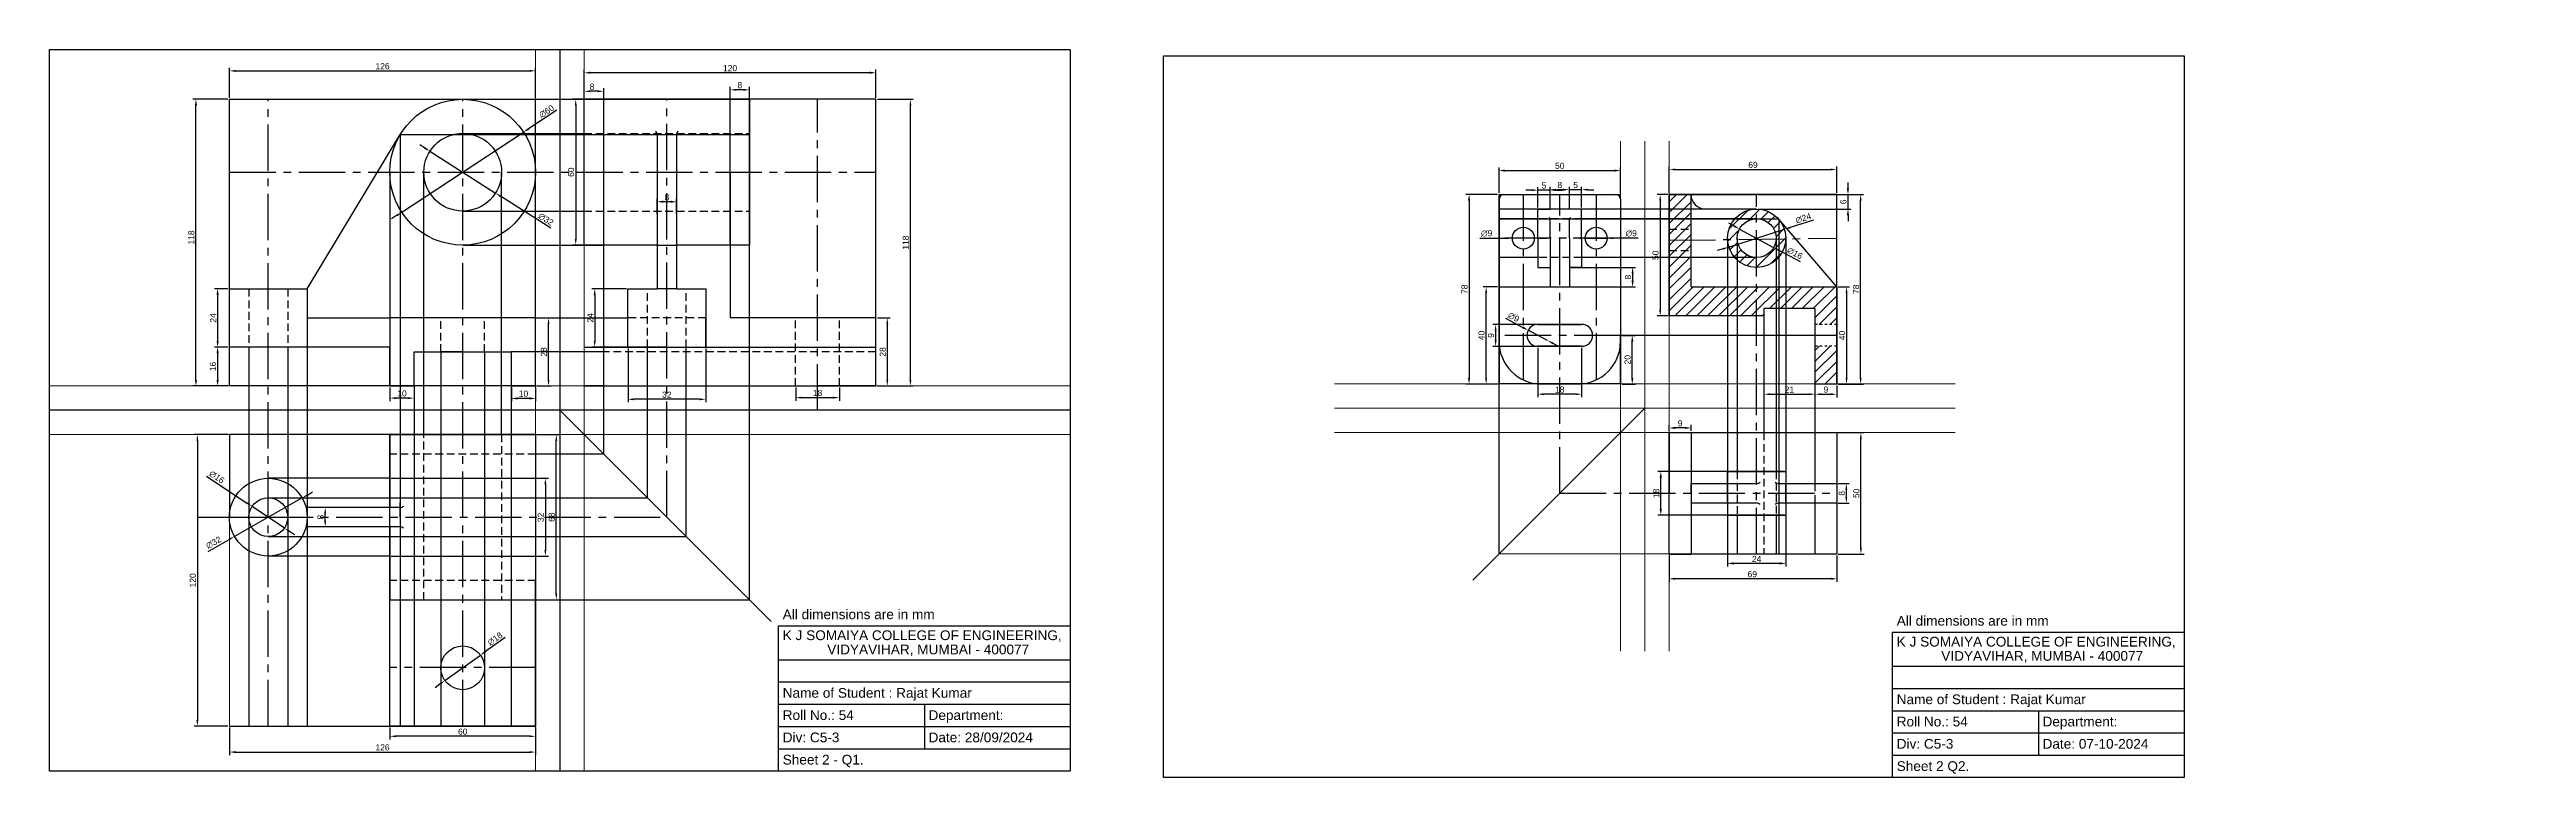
# Model space of a CAD drawing. Header units: millimetres. Extents: x 2670 to 3689, y 1868 to 2167.
import ezdxf

# ---------------------------------------------------------------- set-up
doc = ezdxf.new("R2010")
doc.units = ezdxf.units.MM
for name, pattern in [('ACAD_ISO02W100', [15, 12, -3]), ('CENTER2', [28.575, 19.05, -3.175, 3.175, -3.175]), ('HIDDEN2', [4.7625, 3.175, -1.5875]), ('JIS_02_1.0', [2, 1, -1])]:
    doc.linetypes.add(name, pattern=pattern)
doc.styles.get("Standard").update_dxf_attribs({"font": 'arial.ttf'})
doc.dimstyles.new('ISO-25', dxfattribs={"dimtxt": 2.5, "dimasz": 2.5, "dimexe": 1.25, "dimexo": 0.625, "dimtad": 1, "dimtxsty": 'Standard', "dimcen": 2.5, "dimadec": 0, "dimazin": 0, "dimtfac": 1, "dimtmove": 0, "dimatfit": 3, "dimfxl": 1, "dimarcsym": 0})

msp = doc.modelspace()

# ---------------------------------------------------------------- texts
for s, height, p in [('All dimensions are in mm', 4.00791, (2971.859, 1932.695)), ('K J SOMAIYA COLLEGE OF ENGINEERING, ', 4.00791, (2971.859, 1924.087)), ('All dimensions are in mm', 4.00791, (3430.228, 1930.049)), ('VIDYAVIHAR, MUMBAI - 400077', 4.00791, (2990.195, 1918.235)), ('K J SOMAIYA COLLEGE OF ENGINEERING, ', 4.00791, (3430.228, 1921.441)), ('VIDYAVIHAR, MUMBAI - 400077', 4.00791, (3448.564, 1915.589)), ('Name of Student : Rajat Kumar ', 4.00791, (2971.859, 1900.372)), ('Name of Student : Rajat Kumar ', 4.00791, (3430.228, 1897.726)), ('Roll No.: 54 ', 4.00791, (2971.859, 1891.205)), ('Div: C5-3 ', 4.0079, (2971.859, 1882.039)), ('Department: ', 4.00791, (3031.859, 1891.205)), ('Date: 28/09/2024', 4.00791, (3031.859, 1882.039)), ('Roll No.: 54 ', 4.00791, (3430.228, 1888.559)), ('Department: ', 4.00791, (3490.228, 1888.559)), ('Sheet 2 - Q1.', 4.00791, (2971.859, 1872.872)), ('Div: C5-3 ', 4.0079, (3430.228, 1879.392)), ('Date: 07-10-2024', 4.00791, (3490.228, 1879.392)), ('Sheet 2 Q2.', 4.00791, (3430.228, 1870.226))]:
    msp.add_text(s, height=height).set_placement(p)

# ---------------------------------------------------------------- blocks, each defined once
blk = doc.blocks.new('*D2')
at = {"color": 0, "lineweight": -2, "transparency": 16777216}
for p, q in [((2744.2, 2147.3), (2744.2, 2159.6)), ((2746.7, 2158.4), (2867.7, 2158.4)), ((2870.2, 2147.3), (2870.2, 2159.6))]:
    blk.add_line(p, q, dxfattribs=at)
at = {"color": 0, "transparency": 16777216}
for points in [[(2746.7, 2158.8), (2746.7, 2158), (2744.2, 2158.4)], [(2867.7, 2158.8), (2867.7, 2158), (2870.2, 2158.4)]]:
    blk.add_solid(points, dxfattribs=at)
at = {"layer": 'Defpoints', "color": 0, "transparency": 16777216}
for p in [(2870.2, 2158.4), (2744.2, 2146.7), (2870.2, 2146.7)]:
    blk.add_point(p, dxfattribs=at)
at = {"color": 0, "transparency": 16777216, "insert": (2807.2, 2160.3), "char_height": 2.5, "attachment_point": 5}
blk.add_mtext('126', dxfattribs=at)
blk = doc.blocks.new('*D3')
at = {"color": 0, "lineweight": -2, "transparency": 16777216}
for p, q in [((2743.6, 2146.7), (2729.2, 2146.7)), ((2730.4, 2031.2), (2730.4, 2144.2)), ((2743.6, 2028.7), (2729.2, 2028.7))]:
    blk.add_line(p, q, dxfattribs=at)
at = {"color": 0, "transparency": 16777216}
for points in [[(2730, 2144.2), (2730.9, 2144.2), (2730.4, 2146.7)], [(2730, 2031.2), (2730.9, 2031.2), (2730.4, 2028.7)]]:
    blk.add_solid(points, dxfattribs=at)
at = {"layer": 'Defpoints', "color": 0, "transparency": 16777216}
for p in [(2730.4, 2146.7), (2744.2, 2146.7), (2744.2, 2028.7)]:
    blk.add_point(p, dxfattribs=at)
at = {"color": 0, "transparency": 16777216, "insert": (2728.5, 2089.8), "char_height": 2.5, "attachment_point": 5, "rotation": 90}
blk.add_mtext('118', dxfattribs=at)
blk = doc.blocks.new('*D5')
at = {"color": 0, "lineweight": -2, "transparency": 16777216}
for p, q in [((2743.6, 2008.7), (2729.7, 2008.7)), ((2731, 2006.2), (2731, 1891.2)), ((2743.6, 1888.7), (2729.7, 1888.7))]:
    blk.add_line(p, q, dxfattribs=at)
at = {"color": 0, "transparency": 16777216}
for points in [[(2730.6, 2006.2), (2731.4, 2006.2), (2731, 2008.7)], [(2730.6, 1891.2), (2731.4, 1891.2), (2731, 1888.7)]]:
    blk.add_solid(points, dxfattribs=at)
at = {"layer": 'Defpoints', "color": 0, "transparency": 16777216}
for p in [(2744.2, 2008.7), (2731, 1888.7), (2744.2, 1888.7)]:
    blk.add_point(p, dxfattribs=at)
at = {"color": 0, "transparency": 16777216, "insert": (2729.1, 1948.7), "char_height": 2.5, "attachment_point": 5, "rotation": 90}
blk.add_mtext('120', dxfattribs=at)
blk = doc.blocks.new('*D6')
at = {"color": 0, "lineweight": -2, "transparency": 16777216}
for p, q in [((2744.2, 1888.1), (2744.2, 1876.7)), ((2870.2, 1888.1), (2870.2, 1876.7)), ((2746.7, 1878), (2867.7, 1878))]:
    blk.add_line(p, q, dxfattribs=at)
at = {"color": 0, "transparency": 16777216}
for points in [[(2746.7, 1878.4), (2746.7, 1877.6), (2744.2, 1878)], [(2867.7, 1878.4), (2867.7, 1877.6), (2870.2, 1878)]]:
    blk.add_solid(points, dxfattribs=at)
at = {"layer": 'Defpoints', "color": 0, "transparency": 16777216}
for p in [(2744.2, 1888.7), (2870.2, 1888.7), (2870.2, 1878)]:
    blk.add_point(p, dxfattribs=at)
at = {"color": 0, "transparency": 16777216, "insert": (2807.2, 1879.9), "char_height": 2.5, "attachment_point": 5}
blk.add_mtext('126', dxfattribs=at)
blk = doc.blocks.new('*D7')
at = {"color": 0, "lineweight": -2, "transparency": 16777216}
for p, q in [((2890.2, 2147.3), (2890.2, 2158.9)), ((3007.7, 2157.6), (2892.7, 2157.6)), ((3010.2, 2147.3), (3010.2, 2158.9))]:
    blk.add_line(p, q, dxfattribs=at)
at = {"color": 0, "transparency": 16777216}
for points in [[(2892.7, 2158.1), (2892.7, 2157.2), (2890.2, 2157.6)], [(3007.7, 2158.1), (3007.7, 2157.2), (3010.2, 2157.6)]]:
    blk.add_solid(points, dxfattribs=at)
at = {"layer": 'Defpoints', "color": 0, "transparency": 16777216}
for p in [(2890.2, 2157.6), (2890.2, 2146.7), (3010.2, 2146.7)]:
    blk.add_point(p, dxfattribs=at)
at = {"color": 0, "transparency": 16777216, "insert": (2950.2, 2159.5), "char_height": 2.5, "attachment_point": 5}
blk.add_mtext('120', dxfattribs=at)
blk = doc.blocks.new('*D8')
at = {"color": 0, "lineweight": -2, "transparency": 16777216}
for p, q in [((3010.8, 2146.7), (3025.6, 2146.7)), ((3024.4, 2031.2), (3024.4, 2144.2)), ((3010.8, 2028.7), (3025.6, 2028.7))]:
    blk.add_line(p, q, dxfattribs=at)
at = {"color": 0, "transparency": 16777216}
for points in [[(3024, 2144.2), (3024.8, 2144.2), (3024.4, 2146.7)], [(3024, 2031.2), (3024.8, 2031.2), (3024.4, 2028.7)]]:
    blk.add_solid(points, dxfattribs=at)
at = {"layer": 'Defpoints', "color": 0, "transparency": 16777216}
for p in [(3010.2, 2146.7), (3024.4, 2146.7), (3010.2, 2028.7)]:
    blk.add_point(p, dxfattribs=at)
at = {"color": 0, "transparency": 16777216, "insert": (3022.5, 2087.7), "char_height": 2.5, "width": 9.225, "attachment_point": 5, "rotation": 90}
blk.add_mtext('118', dxfattribs=at)
blk = doc.blocks.new('*D9')
at = {"color": 0, "lineweight": -2, "transparency": 16777216}
for p, q in [((2743.6, 2044.7), (2738.1, 2044.7)), ((2739.3, 2042.2), (2739.3, 2031.2)), ((2743.6, 2028.7), (2738.1, 2028.7))]:
    blk.add_line(p, q, dxfattribs=at)
at = {"color": 0, "transparency": 16777216}
for points in [[(2738.9, 2042.2), (2739.8, 2042.2), (2739.3, 2044.7)], [(2738.9, 2031.2), (2739.8, 2031.2), (2739.3, 2028.7)]]:
    blk.add_solid(points, dxfattribs=at)
at = {"layer": 'Defpoints', "color": 0, "transparency": 16777216}
for p in [(2744.2, 2044.7), (2739.3, 2028.7), (2744.2, 2028.7)]:
    blk.add_point(p, dxfattribs=at)
at = {"color": 0, "transparency": 16777216, "insert": (2737.4, 2036.7), "char_height": 2.5, "attachment_point": 5, "rotation": 90}
blk.add_mtext('16', dxfattribs=at)
blk = doc.blocks.new('*D10')
at = {"color": 0, "lineweight": -2, "transparency": 16777216}
for p, q in [((2743.6, 2068.7), (2738.1, 2068.7)), ((2739.3, 2066.2), (2739.3, 2047.2)), ((2743.6, 2044.7), (2738.1, 2044.7))]:
    blk.add_line(p, q, dxfattribs=at)
at = {"color": 0, "transparency": 16777216}
for points in [[(2738.9, 2066.2), (2739.8, 2066.2), (2739.3, 2068.7)], [(2738.9, 2047.2), (2739.8, 2047.2), (2739.3, 2044.7)]]:
    blk.add_solid(points, dxfattribs=at)
at = {"layer": 'Defpoints', "color": 0, "transparency": 16777216}
for p in [(2744.2, 2068.7), (2739.3, 2044.7), (2744.2, 2044.7)]:
    blk.add_point(p, dxfattribs=at)
at = {"color": 0, "transparency": 16777216, "insert": (2737.5, 2056.7), "char_height": 2.5, "attachment_point": 5, "rotation": 90}
blk.add_mtext('24', dxfattribs=at)
blk = doc.blocks.new('*D11')
at = {"color": 0, "lineweight": -2, "transparency": 16777216}
for p, q in [((2860.2, 2028.1), (2860.2, 2022.3)), ((2867.7, 2023.6), (2862.7, 2023.6)), ((2870.2, 2028.1), (2870.2, 2022.3))]:
    blk.add_line(p, q, dxfattribs=at)
at = {"color": 0, "transparency": 16777216}
for points in [[(2862.7, 2024), (2862.7, 2023.1), (2860.2, 2023.6)], [(2867.7, 2024), (2867.7, 2023.1), (2870.2, 2023.6)]]:
    blk.add_solid(points, dxfattribs=at)
at = {"layer": 'Defpoints', "color": 0, "transparency": 16777216}
for p in [(2860.2, 2028.7), (2870.2, 2028.7), (2860.2, 2023.6)]:
    blk.add_point(p, dxfattribs=at)
at = {"color": 0, "transparency": 16777216, "insert": (2865.2, 2025.5), "char_height": 2.5, "attachment_point": 5}
blk.add_mtext('10', dxfattribs=at)
blk = doc.blocks.new('*D12')
at = {"color": 0, "lineweight": -2, "transparency": 16777216}
for p, q in [((2810.2, 2028.1), (2810.2, 2022.4)), ((2817.7, 2023.7), (2812.7, 2023.7)), ((2820.2, 2028.1), (2820.2, 2022.4))]:
    blk.add_line(p, q, dxfattribs=at)
at = {"color": 0, "transparency": 16777216}
for points in [[(2812.7, 2024.1), (2812.7, 2023.3), (2810.2, 2023.7)], [(2817.7, 2024.1), (2817.7, 2023.3), (2820.2, 2023.7)]]:
    blk.add_solid(points, dxfattribs=at)
at = {"layer": 'Defpoints', "color": 0, "transparency": 16777216}
for p in [(2810.2, 2028.7), (2820.2, 2028.7), (2810.2, 2023.7)]:
    blk.add_point(p, dxfattribs=at)
at = {"color": 0, "transparency": 16777216, "insert": (2815.2, 2025.6), "char_height": 2.5, "attachment_point": 5}
blk.add_mtext('10', dxfattribs=at)
blk = doc.blocks.new('*D13')
at = {"color": 0, "lineweight": -2, "transparency": 16777216}
for p, q in [((2870.8, 2056.7), (2876.7, 2056.7)), ((2875.5, 2031.2), (2875.5, 2054.2)), ((2870.8, 2028.7), (2876.7, 2028.7))]:
    blk.add_line(p, q, dxfattribs=at)
at = {"color": 0, "transparency": 16777216}
for points in [[(2875.1, 2054.2), (2875.9, 2054.2), (2875.5, 2056.7)], [(2875.1, 2031.2), (2875.9, 2031.2), (2875.5, 2028.7)]]:
    blk.add_solid(points, dxfattribs=at)
at = {"layer": 'Defpoints', "color": 0, "transparency": 16777216}
for p in [(2870.2, 2056.7), (2875.5, 2056.7), (2870.2, 2028.7)]:
    blk.add_point(p, dxfattribs=at)
at = {"color": 0, "transparency": 16777216, "insert": (2873.6, 2042.7), "char_height": 2.5, "attachment_point": 5, "rotation": 90}
blk.add_mtext('28', dxfattribs=at)
blk = doc.blocks.new('*D16')
at = {"color": 0, "lineweight": -2, "transparency": 16777216}
for p, q in [((2824.6, 2126.6), (2822.5, 2128)), ((2826.7, 2125.3), (2853.7, 2108.1)), ((2876.5, 2093.6), (2855.8, 2106.8))]:
    blk.add_line(p, q, dxfattribs=at)
at = {"color": 0, "transparency": 16777216}
for points in [[(2824.8, 2127), (2824.3, 2126.3), (2826.7, 2125.3)], [(2856, 2107.1), (2855.6, 2106.4), (2853.7, 2108.1)]]:
    blk.add_solid(points, dxfattribs=at)
at = {"layer": 'Defpoints', "color": 0, "transparency": 16777216}
for p in [(2826.7, 2125.3), (2853.7, 2108.1)]:
    blk.add_point(p, dxfattribs=at)
at = {"color": 0, "transparency": 16777216, "insert": (2874.4, 2097.3), "char_height": 2.5, "attachment_point": 5, "rotation": 327.5518}
blk.add_mtext('∅32', dxfattribs=at)
blk = doc.blocks.new('*D17')
at = {"color": 0, "lineweight": -2, "transparency": 16777216}
for p, q in [((2878.9, 2142.2), (2867.3, 2134.5)), ((2815.1, 2100.2), (2865.2, 2133.2)), ((2813, 2098.8), (2810.9, 2097.5))]:
    blk.add_line(p, q, dxfattribs=at)
at = {"color": 0, "transparency": 16777216}
for points in [[(2867.1, 2134.9), (2867.6, 2134.2), (2865.2, 2133.2)], [(2812.8, 2099.2), (2813.3, 2098.5), (2815.1, 2100.2)]]:
    blk.add_solid(points, dxfattribs=at)
at = {"layer": 'Defpoints', "color": 0, "transparency": 16777216}
for p in [(2865.2, 2133.2), (2815.1, 2100.2)]:
    blk.add_point(p, dxfattribs=at)
at = {"color": 0, "transparency": 16777216, "insert": (2874.7, 2141.7), "char_height": 2.5, "attachment_point": 5, "rotation": 33.32}
blk.add_mtext('∅60', dxfattribs=at)
blk = doc.blocks.new('*D18')
at = {"color": 0, "lineweight": -2, "transparency": 16777216}
for p, q in [((2832.9, 1907.5), (2847.5, 1917.9)), ((2857.7, 1925.2), (2849.5, 1919.4)), ((2830.8, 1906), (2828.8, 1904.5))]:
    blk.add_line(p, q, dxfattribs=at)
at = {"color": 0, "transparency": 16777216}
for points in [[(2849.3, 1919.7), (2849.8, 1919), (2847.5, 1917.9)], [(2830.6, 1906.3), (2831.1, 1905.7), (2832.9, 1907.5)]]:
    blk.add_solid(points, dxfattribs=at)
at = {"layer": 'Defpoints', "color": 0, "transparency": 16777216}
for p in [(2847.5, 1917.9), (2832.9, 1907.5)]:
    blk.add_point(p, dxfattribs=at)
at = {"color": 0, "transparency": 16777216, "insert": (2853.5, 1924.6), "char_height": 2.5, "attachment_point": 5, "rotation": 35.5842}
blk.add_mtext('∅18', dxfattribs=at)
blk = doc.blocks.new('*D19')
at = {"color": 0, "lineweight": -2, "transparency": 16777216}
for p, q in [((2734.8, 1991.6), (2751.4, 1980.5)), ((2766.8, 1970.2), (2753.5, 1979.1)), ((2768.9, 1968.9), (2771, 1967.5))]:
    blk.add_line(p, q, dxfattribs=at)
at = {"color": 0, "transparency": 16777216}
for points in [[(2751.7, 1980.9), (2751.2, 1980.2), (2753.5, 1979.1)], [(2769.1, 1969.2), (2768.7, 1968.5), (2766.8, 1970.2)]]:
    blk.add_solid(points, dxfattribs=at)
at = {"layer": 'Defpoints', "color": 0, "transparency": 16777216}
for p in [(2753.5, 1979.1), (2766.8, 1970.2)]:
    blk.add_point(p, dxfattribs=at)
at = {"color": 0, "transparency": 16777216, "insert": (2739, 1991.2), "char_height": 2.5, "attachment_point": 5, "rotation": 326.2849}
blk.add_mtext('∅16', dxfattribs=at)
blk = doc.blocks.new('*D20')
at = {"color": 0, "lineweight": -2, "transparency": 16777216}
for p, q in [((2774.1, 1982.6), (2746.3, 1966.8)), ((2776.3, 1983.8), (2778.4, 1985.1)), ((2735.4, 1960.6), (2744.1, 1965.5))]:
    blk.add_line(p, q, dxfattribs=at)
at = {"color": 0, "transparency": 16777216}
for points in [[(2776.1, 1984.2), (2776.5, 1983.5), (2774.1, 1982.6)], [(2743.9, 1965.9), (2744.3, 1965.2), (2746.3, 1966.8)]]:
    blk.add_solid(points, dxfattribs=at)
at = {"layer": 'Defpoints', "color": 0, "transparency": 16777216}
for p in [(2774.1, 1982.6), (2746.3, 1966.8)]:
    blk.add_point(p, dxfattribs=at)
at = {"color": 0, "transparency": 16777216, "insert": (2737.7, 1964.2), "char_height": 2.5, "attachment_point": 5, "rotation": 29.6527}
blk.add_mtext('∅32', dxfattribs=at)
blk = doc.blocks.new('*D21')
at = {"color": 0, "lineweight": -2, "transparency": 16777216}
for p, q in [((2810.8, 1990.7), (2875.5, 1990.7)), ((2874.2, 1988.2), (2874.2, 1961.2)), ((2810.8, 1958.7), (2875.5, 1958.7))]:
    blk.add_line(p, q, dxfattribs=at)
at = {"color": 0, "transparency": 16777216}
for points in [[(2873.8, 1988.2), (2874.6, 1988.2), (2874.2, 1990.7)], [(2873.8, 1961.2), (2874.6, 1961.2), (2874.2, 1958.7)]]:
    blk.add_solid(points, dxfattribs=at)
at = {"layer": 'Defpoints', "color": 0, "transparency": 16777216}
for p in [(2810.2, 1990.7), (2810.2, 1958.7), (2874.2, 1958.7)]:
    blk.add_point(p, dxfattribs=at)
at = {"color": 0, "transparency": 16777216, "insert": (2872.3, 1974.6), "char_height": 2.5, "attachment_point": 5, "rotation": 90}
blk.add_mtext('32', dxfattribs=at)
blk = doc.blocks.new('*D22')
at = {"color": 0, "lineweight": -2, "transparency": 16777216}
for p, q in [((2810.2, 1888.1), (2810.2, 1883.2)), ((2870.2, 1888.1), (2870.2, 1883.2)), ((2867.7, 1884.5), (2812.7, 1884.5))]:
    blk.add_line(p, q, dxfattribs=at)
at = {"color": 0, "transparency": 16777216}
for points in [[(2812.7, 1884.9), (2812.7, 1884.1), (2810.2, 1884.5)], [(2867.7, 1884.9), (2867.7, 1884.1), (2870.2, 1884.5)]]:
    blk.add_solid(points, dxfattribs=at)
at = {"layer": 'Defpoints', "color": 0, "transparency": 16777216}
for p in [(2810.2, 1888.7), (2870.2, 1888.7), (2810.2, 1884.5)]:
    blk.add_point(p, dxfattribs=at)
at = {"color": 0, "transparency": 16777216, "insert": (2840.2, 1886.4), "char_height": 2.5, "attachment_point": 5}
blk.add_mtext('60', dxfattribs=at)
blk = doc.blocks.new('*D23')
at = {"color": 0, "lineweight": -2, "transparency": 16777216}
for p, q in [((2870.8, 2008.7), (2879.9, 2008.7)), ((2878.7, 1943.2), (2878.7, 2006.2)), ((2870.8, 1940.7), (2879.9, 1940.7))]:
    blk.add_line(p, q, dxfattribs=at)
at = {"color": 0, "transparency": 16777216}
for points in [[(2878.3, 2006.2), (2879.1, 2006.2), (2878.7, 2008.7)], [(2878.3, 1943.2), (2879.1, 1943.2), (2878.7, 1940.7)]]:
    blk.add_solid(points, dxfattribs=at)
at = {"layer": 'Defpoints', "color": 0, "transparency": 16777216}
for p in [(2870.2, 2008.7), (2878.7, 2008.7), (2870.2, 1940.7)]:
    blk.add_point(p, dxfattribs=at)
at = {"color": 0, "transparency": 16777216, "insert": (2876.8, 1974.7), "char_height": 2.5, "attachment_point": 5, "rotation": 90}
blk.add_mtext('68', dxfattribs=at)
blk = doc.blocks.new('*D24')
at = {"color": 0, "lineweight": -2, "transparency": 16777216}
for p, q in [((2809.6, 1978.7), (2782.4, 1978.7)), ((2809.6, 1970.7), (2782.4, 1970.7)), ((2783.6, 1973.2), (2783.6, 1976.2))]:
    blk.add_line(p, q, dxfattribs=at)
at = {"color": 0, "transparency": 16777216}
for points in [[(2783.2, 1976.2), (2784, 1976.2), (2783.6, 1978.7)], [(2783.2, 1973.2), (2784, 1973.2), (2783.6, 1970.7)]]:
    blk.add_solid(points, dxfattribs=at)
at = {"layer": 'Defpoints', "color": 0, "transparency": 16777216}
for p in [(2783.6, 1978.7), (2810.2, 1978.7), (2810.2, 1970.7)]:
    blk.add_point(p, dxfattribs=at)
at = {"color": 0, "transparency": 16777216, "insert": (2781.7, 1974.7), "char_height": 2.5, "attachment_point": 5, "rotation": 90}
blk.add_mtext('8', dxfattribs=at)
blk = doc.blocks.new('*D25')
at = {"color": 0, "lineweight": -2, "transparency": 16777216}
for p, q in [((2920.2, 2099.6), (2920.2, 2105.8)), ((2925.7, 2104.5), (2922.7, 2104.5)), ((2928.2, 2099.6), (2928.2, 2105.8))]:
    blk.add_line(p, q, dxfattribs=at)
at = {"color": 0, "transparency": 16777216}
for points in [[(2922.7, 2105), (2922.7, 2104.1), (2920.2, 2104.5)], [(2925.7, 2105), (2925.7, 2104.1), (2928.2, 2104.5)]]:
    blk.add_solid(points, dxfattribs=at)
at = {"layer": 'Defpoints', "color": 0, "transparency": 16777216}
for p in [(2920.2, 2104.5), (2920.2, 2099), (2928.2, 2099)]:
    blk.add_point(p, dxfattribs=at)
at = {"color": 0, "transparency": 16777216, "insert": (2924.2, 2106.4), "char_height": 2.5, "attachment_point": 5}
blk.add_mtext('8', dxfattribs=at)
blk = doc.blocks.new('*D26')
at = {"color": 0, "lineweight": -2, "transparency": 16777216}
for p, q in [((2889.6, 2146.7), (2885.4, 2146.7)), ((2886.7, 2144.2), (2886.7, 2089.2)), ((2889.6, 2086.7), (2885.4, 2086.7))]:
    blk.add_line(p, q, dxfattribs=at)
at = {"color": 0, "transparency": 16777216}
for points in [[(2886.3, 2144.2), (2887.1, 2144.2), (2886.7, 2146.7)], [(2886.3, 2089.2), (2887.1, 2089.2), (2886.7, 2086.7)]]:
    blk.add_solid(points, dxfattribs=at)
at = {"layer": 'Defpoints', "color": 0, "transparency": 16777216}
for p in [(2890.2, 2146.7), (2886.7, 2086.7), (2890.2, 2086.7)]:
    blk.add_point(p, dxfattribs=at)
at = {"color": 0, "transparency": 16777216, "insert": (2884.8, 2116.7), "char_height": 2.5, "attachment_point": 5, "rotation": 90}
blk.add_mtext('60', dxfattribs=at)
blk = doc.blocks.new('*D27')
at = {"color": 0, "lineweight": -2, "transparency": 16777216}
for p, q in [((2890.2, 2087.3), (2890.2, 2151.3)), ((2898.2, 2087.3), (2898.2, 2151.3)), ((2895.7, 2150), (2892.7, 2150))]:
    blk.add_line(p, q, dxfattribs=at)
at = {"color": 0, "transparency": 16777216}
for points in [[(2892.7, 2150.4), (2892.7, 2149.6), (2890.2, 2150)], [(2895.7, 2150.4), (2895.7, 2149.6), (2898.2, 2150)]]:
    blk.add_solid(points, dxfattribs=at)
at = {"layer": 'Defpoints', "color": 0, "transparency": 16777216}
for p in [(2890.2, 2150), (2890.2, 2086.7), (2898.2, 2086.7)]:
    blk.add_point(p, dxfattribs=at)
at = {"color": 0, "transparency": 16777216, "insert": (2893.4, 2151.9), "char_height": 2.5, "attachment_point": 5}
blk.add_mtext('8', dxfattribs=at)
blk = doc.blocks.new('*D28')
at = {"color": 0, "lineweight": -2, "transparency": 16777216}
for p, q in [((2950.2, 2087.3), (2950.2, 2151.8)), ((2955.7, 2150.6), (2952.7, 2150.6)), ((2958.2, 2087.3), (2958.2, 2151.8))]:
    blk.add_line(p, q, dxfattribs=at)
at = {"color": 0, "transparency": 16777216}
for points in [[(2952.7, 2151), (2952.7, 2150.2), (2950.2, 2150.6)], [(2955.7, 2151), (2955.7, 2150.2), (2958.2, 2150.6)]]:
    blk.add_solid(points, dxfattribs=at)
at = {"layer": 'Defpoints', "color": 0, "transparency": 16777216}
for p in [(2950.2, 2150.6), (2950.2, 2086.7), (2958.2, 2086.7)]:
    blk.add_point(p, dxfattribs=at)
at = {"color": 0, "transparency": 16777216, "insert": (2954.2, 2152.5), "char_height": 2.5, "attachment_point": 5}
blk.add_mtext('8', dxfattribs=at)
blk = doc.blocks.new('*D29')
at = {"color": 0, "lineweight": -2, "transparency": 16777216}
for p, q in [((2907.6, 2068.7), (2893.3, 2068.7)), ((2894.5, 2066.2), (2894.5, 2047.2)), ((2907.6, 2044.7), (2893.3, 2044.7))]:
    blk.add_line(p, q, dxfattribs=at)
at = {"color": 0, "transparency": 16777216}
for points in [[(2894.1, 2066.2), (2894.9, 2066.2), (2894.5, 2068.7)], [(2894.1, 2047.2), (2894.9, 2047.2), (2894.5, 2044.7)]]:
    blk.add_solid(points, dxfattribs=at)
at = {"layer": 'Defpoints', "color": 0, "transparency": 16777216}
for p in [(2908.2, 2068.7), (2894.5, 2044.7), (2908.2, 2044.7)]:
    blk.add_point(p, dxfattribs=at)
at = {"color": 0, "transparency": 16777216, "insert": (2892.7, 2056.7), "char_height": 2.5, "attachment_point": 5, "rotation": 90}
blk.add_mtext('24', dxfattribs=at)
blk = doc.blocks.new('*D30')
at = {"color": 0, "lineweight": -2, "transparency": 16777216}
for p, q in [((3010.8, 2056.7), (3016.1, 2056.7)), ((3014.9, 2054.2), (3014.9, 2031.2)), ((3010.8, 2028.7), (3016.1, 2028.7))]:
    blk.add_line(p, q, dxfattribs=at)
at = {"color": 0, "transparency": 16777216}
for points in [[(3014.5, 2054.2), (3015.3, 2054.2), (3014.9, 2056.7)], [(3014.5, 2031.2), (3015.3, 2031.2), (3014.9, 2028.7)]]:
    blk.add_solid(points, dxfattribs=at)
at = {"layer": 'Defpoints', "color": 0, "transparency": 16777216}
for p in [(3010.2, 2056.7), (3010.2, 2028.7), (3014.9, 2028.7)]:
    blk.add_point(p, dxfattribs=at)
at = {"color": 0, "transparency": 16777216, "insert": (3013, 2042.7), "char_height": 2.5, "attachment_point": 5, "rotation": 90}
blk.add_mtext('28', dxfattribs=at)
blk = doc.blocks.new('*D33')
at = {"color": 0, "lineweight": -2, "transparency": 16777216}
for p, q in [((2977.2, 2028.1), (2977.2, 2022.6)), ((2979.7, 2023.9), (2992.7, 2023.9)), ((2995.2, 2028.1), (2995.2, 2022.6))]:
    blk.add_line(p, q, dxfattribs=at)
at = {"color": 0, "transparency": 16777216}
for points in [[(2979.7, 2024.3), (2979.7, 2023.5), (2977.2, 2023.9)], [(2992.7, 2024.3), (2992.7, 2023.5), (2995.2, 2023.9)]]:
    blk.add_solid(points, dxfattribs=at)
at = {"layer": 'Defpoints', "color": 0, "transparency": 16777216}
for p in [(2977.2, 2028.7), (2995.2, 2028.7), (2995.2, 2023.9)]:
    blk.add_point(p, dxfattribs=at)
at = {"color": 0, "transparency": 16777216, "insert": (2986.2, 2025.8), "char_height": 2.5, "attachment_point": 5}
blk.add_mtext('18', dxfattribs=at)
blk = doc.blocks.new('*D34')
at = {"color": 0, "lineweight": -2, "transparency": 16777216}
for p, q in [((2908.2, 2044.1), (2908.2, 2022)), ((2940.2, 2044.1), (2940.2, 2022)), ((2937.7, 2023.2), (2910.7, 2023.2))]:
    blk.add_line(p, q, dxfattribs=at)
at = {"color": 0, "transparency": 16777216}
for points in [[(2910.7, 2023.6), (2910.7, 2022.8), (2908.2, 2023.2)], [(2937.7, 2023.6), (2937.7, 2022.8), (2940.2, 2023.2)]]:
    blk.add_solid(points, dxfattribs=at)
at = {"layer": 'Defpoints', "color": 0, "transparency": 16777216}
for p in [(2908.2, 2044.7), (2940.2, 2044.7), (2908.2, 2023.2)]:
    blk.add_point(p, dxfattribs=at)
at = {"color": 0, "transparency": 16777216, "insert": (2924.2, 2025.1), "char_height": 2.5, "attachment_point": 5}
blk.add_mtext('32', dxfattribs=at)
blk = doc.blocks.new('*D64')
at = {"color": 0, "lineweight": -2, "transparency": 16777216}
for p, q in [((3336.6, 2108.2), (3336.6, 2119.1)), ((3339.1, 2117.8), (3403.1, 2117.8)), ((3405.6, 2108.2), (3405.6, 2119.1))]:
    blk.add_line(p, q, dxfattribs=at)
at = {"color": 0, "transparency": 16777216}
for points in [[(3339.1, 2118.2), (3339.1, 2117.4), (3336.6, 2117.8)], [(3403.1, 2118.2), (3403.1, 2117.4), (3405.6, 2117.8)]]:
    blk.add_solid(points, dxfattribs=at)
at = {"layer": 'Defpoints', "color": 0, "transparency": 16777216}
for p in [(3405.6, 2117.8), (3336.6, 2107.5), (3405.6, 2107.5)]:
    blk.add_point(p, dxfattribs=at)
at = {"color": 0, "transparency": 16777216, "insert": (3371.1, 2119.7), "char_height": 2.5, "attachment_point": 5}
blk.add_mtext('69', dxfattribs=at)
blk = doc.blocks.new('*D65')
at = {"color": 0, "lineweight": -2, "transparency": 16777216}
for p, q in [((3406.2, 2107.5), (3416.6, 2107.5)), ((3415.4, 2032), (3415.4, 2105)), ((3406.2, 2029.5), (3416.6, 2029.5))]:
    blk.add_line(p, q, dxfattribs=at)
at = {"color": 0, "transparency": 16777216}
for points in [[(3415, 2105), (3415.8, 2105), (3415.4, 2107.5)], [(3415, 2032), (3415.8, 2032), (3415.4, 2029.5)]]:
    blk.add_solid(points, dxfattribs=at)
at = {"layer": 'Defpoints', "color": 0, "transparency": 16777216}
for p in [(3405.6, 2107.5), (3415.4, 2107.5), (3405.6, 2029.5)]:
    blk.add_point(p, dxfattribs=at)
at = {"color": 0, "transparency": 16777216, "insert": (3413.5, 2068.5), "char_height": 2.5, "attachment_point": 5, "rotation": 90}
blk.add_mtext('78', dxfattribs=at)
blk = doc.blocks.new('*D66')
at = {"color": 0, "lineweight": -2, "transparency": 16777216}
for p, q in [((3336.6, 1958.9), (3336.6, 1948.1)), ((3405.6, 1958.9), (3405.6, 1948.1)), ((3403.1, 1949.3), (3339.1, 1949.3))]:
    blk.add_line(p, q, dxfattribs=at)
at = {"color": 0, "transparency": 16777216}
for points in [[(3339.1, 1949.8), (3339.1, 1948.9), (3336.6, 1949.3)], [(3403.1, 1949.8), (3403.1, 1948.9), (3405.6, 1949.3)]]:
    blk.add_solid(points, dxfattribs=at)
at = {"layer": 'Defpoints', "color": 0, "transparency": 16777216}
for p in [(3336.6, 1959.5), (3405.6, 1959.5), (3336.6, 1949.3)]:
    blk.add_point(p, dxfattribs=at)
at = {"color": 0, "transparency": 16777216, "insert": (3370.8, 1951.2), "char_height": 2.5, "attachment_point": 5}
blk.add_mtext('69', dxfattribs=at)
blk = doc.blocks.new('*D67')
at = {"color": 0, "lineweight": -2, "transparency": 16777216}
for p, q in [((3406.2, 2009.5), (3416.8, 2009.5)), ((3415.5, 1962), (3415.5, 2007)), ((3406.2, 1959.5), (3416.8, 1959.5))]:
    blk.add_line(p, q, dxfattribs=at)
at = {"color": 0, "transparency": 16777216}
for points in [[(3415.1, 2007), (3415.9, 2007), (3415.5, 2009.5)], [(3415.1, 1962), (3415.9, 1962), (3415.5, 1959.5)]]:
    blk.add_solid(points, dxfattribs=at)
at = {"layer": 'Defpoints', "color": 0, "transparency": 16777216}
for p in [(3405.6, 2009.5), (3415.5, 2009.5), (3405.6, 1959.5)]:
    blk.add_point(p, dxfattribs=at)
at = {"color": 0, "transparency": 16777216, "insert": (3413.6, 1984.5), "char_height": 2.5, "attachment_point": 5, "rotation": 90}
blk.add_mtext('50', dxfattribs=at)
blk = doc.blocks.new('*D68')
at = {"color": 0, "lineweight": -2, "transparency": 16777216}
for p, q in [((3266.6, 2108.2), (3266.6, 2118.6)), ((3269.1, 2117.4), (3314.1, 2117.4)), ((3316.6, 2108.2), (3316.6, 2118.6))]:
    blk.add_line(p, q, dxfattribs=at)
at = {"color": 0, "transparency": 16777216}
for points in [[(3269.1, 2117.8), (3269.1, 2116.9), (3266.6, 2117.4)], [(3314.1, 2117.8), (3314.1, 2116.9), (3316.6, 2117.4)]]:
    blk.add_solid(points, dxfattribs=at)
at = {"layer": 'Defpoints', "color": 0, "transparency": 16777216}
for p in [(3316.6, 2117.4), (3266.6, 2107.5), (3316.6, 2107.5)]:
    blk.add_point(p, dxfattribs=at)
at = {"color": 0, "transparency": 16777216, "insert": (3291.6, 2119.3), "char_height": 2.5, "attachment_point": 5}
blk.add_mtext('50', dxfattribs=at)
blk = doc.blocks.new('*D69')
at = {"color": 0, "lineweight": -2, "transparency": 16777216}
for p, q in [((3266, 2107.5), (3253, 2107.5)), ((3254.3, 2105), (3254.3, 2032)), ((3266, 2029.5), (3253, 2029.5))]:
    blk.add_line(p, q, dxfattribs=at)
at = {"color": 0, "transparency": 16777216}
for points in [[(3253.8, 2105), (3254.7, 2105), (3254.3, 2107.5)], [(3253.8, 2032), (3254.7, 2032), (3254.3, 2029.5)]]:
    blk.add_solid(points, dxfattribs=at)
at = {"layer": 'Defpoints', "color": 0, "transparency": 16777216}
for p in [(3266.6, 2107.5), (3254.3, 2029.5), (3266.6, 2029.5)]:
    blk.add_point(p, dxfattribs=at)
at = {"color": 0, "transparency": 16777216, "insert": (3252.4, 2068.5), "char_height": 2.5, "attachment_point": 5, "rotation": 90}
blk.add_mtext('78', dxfattribs=at)
blk = doc.blocks.new('*D77')
at = {"color": 0, "lineweight": -2, "transparency": 16777216}
for p, q in [((3336.6, 2010.2), (3336.6, 2012.7)), ((3343.1, 2011.4), (3339.1, 2011.4)), ((3345.6, 2010.2), (3345.6, 2012.7))]:
    blk.add_line(p, q, dxfattribs=at)
at = {"color": 0, "transparency": 16777216}
for points in [[(3339.1, 2011.9), (3339.1, 2011), (3336.6, 2011.4)], [(3343.1, 2011.9), (3343.1, 2011), (3345.6, 2011.4)]]:
    blk.add_solid(points, dxfattribs=at)
at = {"layer": 'Defpoints', "color": 0, "transparency": 16777216}
for p in [(3336.6, 2011.4), (3336.6, 2009.5), (3345.6, 2009.5)]:
    blk.add_point(p, dxfattribs=at)
at = {"color": 0, "transparency": 16777216, "insert": (3341.1, 2013.3), "char_height": 2.5, "attachment_point": 5}
blk.add_mtext('9', dxfattribs=at)
blk = doc.blocks.new('*D78')
at = {"color": 0, "lineweight": -2, "transparency": 16777216}
for p, q in [((3360.6, 1992.9), (3360.6, 1954.4)), ((3384.6, 1992.9), (3384.6, 1954.4)), ((3363.1, 1955.7), (3382.1, 1955.7))]:
    blk.add_line(p, q, dxfattribs=at)
at = {"color": 0, "transparency": 16777216}
for points in [[(3363.1, 1956.1), (3363.1, 1955.2), (3360.6, 1955.7)], [(3382.1, 1956.1), (3382.1, 1955.2), (3384.6, 1955.7)]]:
    blk.add_solid(points, dxfattribs=at)
at = {"layer": 'Defpoints', "color": 0, "transparency": 16777216}
for p in [(3360.6, 1993.5), (3384.6, 1993.5), (3384.6, 1955.7)]:
    blk.add_point(p, dxfattribs=at)
at = {"color": 0, "transparency": 16777216, "insert": (3372.6, 1957.5), "char_height": 2.5, "attachment_point": 5}
blk.add_mtext('24', dxfattribs=at)
blk = doc.blocks.new('*D79')
at = {"color": 0, "lineweight": -2, "transparency": 16777216}
for p, q in [((3406.2, 1988.5), (3410.7, 1988.5)), ((3406.2, 1980.5), (3410.7, 1980.5)), ((3409.5, 1986), (3409.5, 1983))]:
    blk.add_line(p, q, dxfattribs=at)
at = {"color": 0, "transparency": 16777216}
for points in [[(3409.1, 1986), (3409.9, 1986), (3409.5, 1988.5)], [(3409.1, 1983), (3409.9, 1983), (3409.5, 1980.5)]]:
    blk.add_solid(points, dxfattribs=at)
at = {"layer": 'Defpoints', "color": 0, "transparency": 16777216}
for p in [(3405.6, 1988.5), (3405.6, 1980.5), (3409.5, 1980.5)]:
    blk.add_point(p, dxfattribs=at)
at = {"color": 0, "transparency": 16777216, "insert": (3407.6, 1984.5), "char_height": 2.5, "attachment_point": 5, "rotation": 90}
blk.add_mtext('8', dxfattribs=at)
blk = doc.blocks.new('*D80')
at = {"color": 0, "lineweight": -2, "transparency": 16777216}
for p, q in [((3384, 1993.5), (3331.9, 1993.5)), ((3333.2, 1978), (3333.2, 1991)), ((3384, 1975.5), (3331.9, 1975.5))]:
    blk.add_line(p, q, dxfattribs=at)
at = {"color": 0, "transparency": 16777216}
for points in [[(3332.7, 1991), (3333.6, 1991), (3333.2, 1993.5)], [(3332.7, 1978), (3333.6, 1978), (3333.2, 1975.5)]]:
    blk.add_solid(points, dxfattribs=at)
at = {"layer": 'Defpoints', "color": 0, "transparency": 16777216}
for p in [(3333.2, 1993.5), (3384.6, 1993.5), (3384.6, 1975.5)]:
    blk.add_point(p, dxfattribs=at)
at = {"color": 0, "transparency": 16777216, "insert": (3331.3, 1984.5), "char_height": 2.5, "attachment_point": 5, "rotation": 90}
blk.add_mtext('18', dxfattribs=at)
blk = doc.blocks.new('*D81')
at = {"color": 0, "lineweight": -2, "transparency": 16777216}
for p, q in [((3406.2, 2069.5), (3410.8, 2069.5)), ((3409.6, 2067), (3409.6, 2032)), ((3406.2, 2029.5), (3410.8, 2029.5))]:
    blk.add_line(p, q, dxfattribs=at)
at = {"color": 0, "transparency": 16777216}
for points in [[(3409.2, 2067), (3410, 2067), (3409.6, 2069.5)], [(3409.2, 2032), (3410, 2032), (3409.6, 2029.5)]]:
    blk.add_solid(points, dxfattribs=at)
at = {"layer": 'Defpoints', "color": 0, "transparency": 16777216}
for p in [(3405.6, 2069.5), (3405.6, 2029.5), (3409.6, 2029.5)]:
    blk.add_point(p, dxfattribs=at)
at = {"color": 0, "transparency": 16777216, "insert": (3407.7, 2049.5), "char_height": 2.5, "attachment_point": 5, "rotation": 90}
blk.add_mtext('40', dxfattribs=at)
blk = doc.blocks.new('*D82')
at = {"color": 0, "lineweight": -2, "transparency": 16777216}
for p, q in [((3336, 2107.5), (3331.6, 2107.5)), ((3332.9, 2105), (3332.9, 2060)), ((3336, 2057.5), (3331.6, 2057.5))]:
    blk.add_line(p, q, dxfattribs=at)
at = {"color": 0, "transparency": 16777216}
for points in [[(3332.5, 2105), (3333.3, 2105), (3332.9, 2107.5)], [(3332.5, 2060), (3333.3, 2060), (3332.9, 2057.5)]]:
    blk.add_solid(points, dxfattribs=at)
at = {"layer": 'Defpoints', "color": 0, "transparency": 16777216}
for p in [(3336.6, 2107.5), (3332.9, 2057.5), (3336.6, 2057.5)]:
    blk.add_point(p, dxfattribs=at)
at = {"color": 0, "transparency": 16777216, "insert": (3331, 2082.5), "char_height": 2.5, "attachment_point": 5, "rotation": 90}
blk.add_mtext('50', dxfattribs=at)
blk = doc.blocks.new('*D83')
at = {"color": 0, "lineweight": -2, "transparency": 16777216}
for p, q in [((3410.2, 2110), (3410.2, 2112.5)), ((3373.2, 2107.5), (3411.4, 2107.5)), ((3373.2, 2101.5), (3411.4, 2101.5)), ((3410.2, 2101.5), (3410.2, 2107.5)), ((3410.2, 2099), (3410.2, 2096.5))]:
    blk.add_line(p, q, dxfattribs=at)
at = {"color": 0, "transparency": 16777216}
for points in [[(3409.7, 2110), (3410.6, 2110), (3410.2, 2107.5)], [(3409.7, 2099), (3410.6, 2099), (3410.2, 2101.5)]]:
    blk.add_solid(points, dxfattribs=at)
at = {"layer": 'Defpoints', "color": 0, "transparency": 16777216}
for p in [(3372.6, 2107.5), (3372.6, 2101.5), (3410.2, 2107.5)]:
    blk.add_point(p, dxfattribs=at)
at = {"color": 0, "transparency": 16777216, "insert": (3408.3, 2104.5), "char_height": 2.5, "attachment_point": 5, "rotation": 90}
blk.add_mtext('6', dxfattribs=at)
blk = doc.blocks.new('*D84')
at = {"color": 0, "lineweight": -2, "transparency": 16777216}
for p, q in [((3375.6, 2059.9), (3375.6, 2024)), ((3396.6, 2059.9), (3396.6, 2024)), ((3378.1, 2025.3), (3394.1, 2025.3))]:
    blk.add_line(p, q, dxfattribs=at)
at = {"color": 0, "transparency": 16777216}
for points in [[(3378.1, 2025.7), (3378.1, 2024.9), (3375.6, 2025.3)], [(3394.1, 2025.7), (3394.1, 2024.9), (3396.6, 2025.3)]]:
    blk.add_solid(points, dxfattribs=at)
at = {"layer": 'Defpoints', "color": 0, "transparency": 16777216}
for p in [(3375.6, 2060.5), (3396.6, 2060.5), (3396.6, 2025.3)]:
    blk.add_point(p, dxfattribs=at)
at = {"color": 0, "transparency": 16777216, "insert": (3386.1, 2027.2), "char_height": 2.5, "attachment_point": 5}
blk.add_mtext('21', dxfattribs=at)
blk = doc.blocks.new('*D85')
at = {"color": 0, "lineweight": -2, "transparency": 16777216}
for p, q in [((3396.6, 2028.9), (3396.6, 2024)), ((3405.6, 2028.9), (3405.6, 2024)), ((3399.1, 2025.3), (3403.1, 2025.3))]:
    blk.add_line(p, q, dxfattribs=at)
at = {"color": 0, "transparency": 16777216}
for points in [[(3399.1, 2025.7), (3399.1, 2024.9), (3396.6, 2025.3)], [(3403.1, 2025.7), (3403.1, 2024.9), (3405.6, 2025.3)]]:
    blk.add_solid(points, dxfattribs=at)
at = {"layer": 'Defpoints', "color": 0, "transparency": 16777216}
for p in [(3396.6, 2029.5), (3405.6, 2029.5), (3405.6, 2025.3)]:
    blk.add_point(p, dxfattribs=at)
at = {"color": 0, "transparency": 16777216, "insert": (3401.1, 2027.2), "char_height": 2.5, "attachment_point": 5}
blk.add_mtext('9', dxfattribs=at)
blk = doc.blocks.new('*D86')
at = {"color": 0, "lineweight": -2, "transparency": 16777216}
for p, q in [((3363.4, 2094.5), (3361.1, 2095.7)), ((3365.6, 2093.3), (3379.6, 2085.7)), ((3390.7, 2079.8), (3381.8, 2084.5))]:
    blk.add_line(p, q, dxfattribs=at)
at = {"color": 0, "transparency": 16777216}
for points in [[(3363.5, 2094.9), (3363.2, 2094.1), (3365.6, 2093.3)], [(3382, 2084.9), (3381.6, 2084.2), (3379.6, 2085.7)]]:
    blk.add_solid(points, dxfattribs=at)
at = {"layer": 'Defpoints', "color": 0, "transparency": 16777216}
for p in [(3365.6, 2093.3), (3379.6, 2085.7)]:
    blk.add_point(p, dxfattribs=at)
at = {"color": 0, "transparency": 16777216, "insert": (3388.3, 2083.3), "char_height": 2.5, "attachment_point": 5, "rotation": 331.701}
blk.add_mtext('∅16', dxfattribs=at)
blk = doc.blocks.new('*D87')
at = {"color": 0, "lineweight": -2, "transparency": 16777216}
for p, q in [((3361.2, 2085.9), (3384, 2093.2)), ((3396, 2097), (3386.4, 2093.9)), ((3358.8, 2085.1), (3356.4, 2084.4))]:
    blk.add_line(p, q, dxfattribs=at)
at = {"color": 0, "transparency": 16777216}
for points in [[(3386.3, 2094.3), (3386.5, 2093.5), (3384, 2093.2)], [(3358.7, 2085.5), (3358.9, 2084.7), (3361.2, 2085.9)]]:
    blk.add_solid(points, dxfattribs=at)
at = {"layer": 'Defpoints', "color": 0, "transparency": 16777216}
for p in [(3384, 2093.2), (3361.2, 2085.9)]:
    blk.add_point(p, dxfattribs=at)
at = {"color": 0, "transparency": 16777216, "insert": (3391.8, 2097.7), "char_height": 2.5, "attachment_point": 5, "rotation": 17.7102}
blk.add_mtext('∅24', dxfattribs=at)
blk = doc.blocks.new('*D88')
at = {"color": 0, "lineweight": -2, "transparency": 16777216}
for p, q in [((3317.2, 2049.5), (3322.7, 2049.5)), ((3321.4, 2032), (3321.4, 2047)), ((3317.2, 2029.5), (3322.7, 2029.5))]:
    blk.add_line(p, q, dxfattribs=at)
at = {"color": 0, "transparency": 16777216}
for points in [[(3321, 2047), (3321.9, 2047), (3321.4, 2049.5)], [(3321, 2032), (3321.9, 2032), (3321.4, 2029.5)]]:
    blk.add_solid(points, dxfattribs=at)
at = {"layer": 'Defpoints', "color": 0, "transparency": 16777216}
for p in [(3316.6, 2049.5), (3321.4, 2049.5), (3316.6, 2029.5)]:
    blk.add_point(p, dxfattribs=at)
at = {"color": 0, "transparency": 16777216, "insert": (3319.5, 2039.5), "char_height": 2.5, "attachment_point": 5, "rotation": 90}
blk.add_mtext('20', dxfattribs=at)
blk = doc.blocks.new('*D89')
at = {"color": 0, "lineweight": -2, "transparency": 16777216}
for p, q in [((3266, 2069.5), (3260.1, 2069.5)), ((3261.3, 2032), (3261.3, 2067)), ((3266, 2029.5), (3260.1, 2029.5))]:
    blk.add_line(p, q, dxfattribs=at)
at = {"color": 0, "transparency": 16777216}
for points in [[(3260.9, 2067), (3261.7, 2067), (3261.3, 2069.5)], [(3260.9, 2032), (3261.7, 2032), (3261.3, 2029.5)]]:
    blk.add_solid(points, dxfattribs=at)
at = {"layer": 'Defpoints', "color": 0, "transparency": 16777216}
for p in [(3261.3, 2069.5), (3266.6, 2069.5), (3266.6, 2029.5)]:
    blk.add_point(p, dxfattribs=at)
at = {"color": 0, "transparency": 16777216, "insert": (3259.4, 2049.5), "char_height": 2.5, "attachment_point": 5, "rotation": 90}
blk.add_mtext('40', dxfattribs=at)
blk = doc.blocks.new('*D90')
at = {"color": 0, "lineweight": -2, "transparency": 16777216}
for p, q in [((3299.6, 2089.5), (3297.1, 2089.5)), ((3302.1, 2089.5), (3311.1, 2089.5)), ((3323.8, 2089.5), (3313.6, 2089.5))]:
    blk.add_line(p, q, dxfattribs=at)
at = {"color": 0, "transparency": 16777216}
for points in [[(3299.6, 2089.9), (3299.6, 2089.1), (3302.1, 2089.5)], [(3313.6, 2089.9), (3313.6, 2089.1), (3311.1, 2089.5)]]:
    blk.add_solid(points, dxfattribs=at)
at = {"layer": 'Defpoints', "color": 0, "transparency": 16777216}
for p in [(3302.1, 2089.5), (3311.1, 2089.5)]:
    blk.add_point(p, dxfattribs=at)
at = {"color": 0, "transparency": 16777216, "insert": (3321, 2091.5), "char_height": 2.5, "attachment_point": 5}
blk.add_mtext('∅9', dxfattribs=at)
blk = doc.blocks.new('*D91')
at = {"color": 0, "lineweight": -2, "transparency": 16777216}
for p, q in [((3258.7, 2089.5), (3269.6, 2089.5)), ((3281.1, 2089.5), (3272.1, 2089.5)), ((3283.6, 2089.5), (3286.1, 2089.5))]:
    blk.add_line(p, q, dxfattribs=at)
at = {"color": 0, "transparency": 16777216}
for points in [[(3269.6, 2089.9), (3269.6, 2089.1), (3272.1, 2089.5)], [(3283.6, 2089.9), (3283.6, 2089.1), (3281.1, 2089.5)]]:
    blk.add_solid(points, dxfattribs=at)
at = {"layer": 'Defpoints', "color": 0, "transparency": 16777216}
for p in [(3272.1, 2089.5), (3281.1, 2089.5)]:
    blk.add_point(p, dxfattribs=at)
at = {"color": 0, "transparency": 16777216, "insert": (3261.5, 2091.5), "char_height": 2.5, "attachment_point": 5}
blk.add_mtext('∅9', dxfattribs=at)
blk = doc.blocks.new('*D70')
at = {"color": 0, "lineweight": -2, "transparency": 16777216}
for p, q in [((3287.6, 2108.2), (3287.6, 2110.7)), ((3295.6, 2108.2), (3295.6, 2110.7)), ((3290.1, 2109.5), (3293.1, 2109.5))]:
    blk.add_line(p, q, dxfattribs=at)
at = {"color": 0, "transparency": 16777216}
for points in [[(3290.1, 2109.9), (3290.1, 2109.1), (3287.6, 2109.5)], [(3293.1, 2109.9), (3293.1, 2109.1), (3295.6, 2109.5)]]:
    blk.add_solid(points, dxfattribs=at)
at = {"layer": 'Defpoints', "color": 0, "transparency": 16777216}
for p in [(3287.6, 2107.5), (3295.6, 2109.5), (3295.6, 2107.5)]:
    blk.add_point(p, dxfattribs=at)
at = {"color": 0, "transparency": 16777216, "insert": (3291.6, 2111.4), "char_height": 2.5, "attachment_point": 5}
blk.add_mtext('8', dxfattribs=at)
blk = doc.blocks.new('*D71')
at = {"color": 0, "lineweight": -2, "transparency": 16777216}
for p, q in [((3282.6, 2102.2), (3282.6, 2110.5)), ((3287.6, 2102.2), (3287.6, 2110.5)), ((3280.1, 2109.3), (3277.6, 2109.3)), ((3287.6, 2109.3), (3282.6, 2109.3)), ((3290.1, 2109.3), (3292.6, 2109.3))]:
    blk.add_line(p, q, dxfattribs=at)
at = {"color": 0, "transparency": 16777216}
for points in [[(3280.1, 2109.7), (3280.1, 2108.9), (3282.6, 2109.3)], [(3290.1, 2109.7), (3290.1, 2108.9), (3287.6, 2109.3)]]:
    blk.add_solid(points, dxfattribs=at)
at = {"layer": 'Defpoints', "color": 0, "transparency": 16777216}
for p in [(3282.6, 2109.3), (3282.6, 2101.5), (3287.6, 2101.5)]:
    blk.add_point(p, dxfattribs=at)
at = {"color": 0, "transparency": 16777216, "insert": (3285.1, 2111.2), "char_height": 2.5, "attachment_point": 5}
blk.add_mtext('5', dxfattribs=at)
blk = doc.blocks.new('*D72')
at = {"color": 0, "lineweight": -2, "transparency": 16777216}
for p, q in [((3295.6, 2102.2), (3295.6, 2110.7)), ((3300.6, 2102.2), (3300.6, 2110.7)), ((3293.1, 2109.5), (3290.6, 2109.5)), ((3300.6, 2109.5), (3295.6, 2109.5)), ((3303.1, 2109.5), (3305.6, 2109.5))]:
    blk.add_line(p, q, dxfattribs=at)
at = {"color": 0, "transparency": 16777216}
for points in [[(3293.1, 2109.9), (3293.1, 2109.1), (3295.6, 2109.5)], [(3303.1, 2109.9), (3303.1, 2109.1), (3300.6, 2109.5)]]:
    blk.add_solid(points, dxfattribs=at)
at = {"layer": 'Defpoints', "color": 0, "transparency": 16777216}
for p in [(3295.6, 2109.5), (3295.6, 2101.5), (3300.6, 2101.5)]:
    blk.add_point(p, dxfattribs=at)
at = {"color": 0, "transparency": 16777216, "insert": (3298.1, 2111.4), "char_height": 2.5, "attachment_point": 5}
blk.add_mtext('5', dxfattribs=at)
blk = doc.blocks.new('*D73')
at = {"color": 0, "lineweight": -2, "transparency": 16777216}
for p, q in [((3296.2, 2077.5), (3322.8, 2077.5)), ((3296.2, 2069.5), (3322.8, 2069.5)), ((3321.6, 2072), (3321.6, 2075))]:
    blk.add_line(p, q, dxfattribs=at)
at = {"color": 0, "transparency": 16777216}
for points in [[(3321.1, 2075), (3322, 2075), (3321.6, 2077.5)], [(3321.1, 2072), (3322, 2072), (3321.6, 2069.5)]]:
    blk.add_solid(points, dxfattribs=at)
at = {"layer": 'Defpoints', "color": 0, "transparency": 16777216}
for p in [(3295.6, 2077.5), (3295.6, 2069.5), (3321.6, 2077.5)]:
    blk.add_point(p, dxfattribs=at)
at = {"color": 0, "transparency": 16777216, "insert": (3319.7, 2073.5), "char_height": 2.5, "attachment_point": 5, "rotation": 90}
blk.add_mtext('8', dxfattribs=at)
blk = doc.blocks.new('*D74')
at = {"color": 0, "lineweight": -2, "transparency": 16777216}
for p, q in [((3269.2, 2056.6), (3276.4, 2052.8)), ((3286.6, 2047.4), (3278.6, 2051.6)), ((3288.8, 2046.3), (3291, 2045.1))]:
    blk.add_line(p, q, dxfattribs=at)
at = {"color": 0, "transparency": 16777216}
for points in [[(3276.6, 2053.2), (3276.2, 2052.4), (3278.6, 2051.6)], [(3289, 2046.6), (3288.6, 2045.9), (3286.6, 2047.4)]]:
    blk.add_solid(points, dxfattribs=at)
at = {"layer": 'Defpoints', "color": 0, "transparency": 16777216}
for p in [(3278.6, 2051.6), (3286.6, 2047.4)]:
    blk.add_point(p, dxfattribs=at)
at = {"color": 0, "transparency": 16777216, "insert": (3272.6, 2057), "char_height": 2.5, "attachment_point": 5, "rotation": 332.1647}
blk.add_mtext('∅9', dxfattribs=at)
blk = doc.blocks.new('*D75')
at = {"color": 0, "lineweight": -2, "transparency": 16777216}
for p, q in [((3300, 2054), (3264, 2054)), ((3265.2, 2051.5), (3265.2, 2047.5)), ((3300, 2045), (3264, 2045))]:
    blk.add_line(p, q, dxfattribs=at)
at = {"color": 0, "transparency": 16777216}
for points in [[(3264.8, 2051.5), (3265.6, 2051.5), (3265.2, 2054)], [(3264.8, 2047.5), (3265.6, 2047.5), (3265.2, 2045)]]:
    blk.add_solid(points, dxfattribs=at)
at = {"layer": 'Defpoints', "color": 0, "transparency": 16777216}
for p in [(3300.6, 2054), (3265.2, 2045), (3300.6, 2045)]:
    blk.add_point(p, dxfattribs=at)
at = {"color": 0, "transparency": 16777216, "insert": (3263.3, 2049.5), "char_height": 2.5, "attachment_point": 5, "rotation": 90}
blk.add_mtext('9', dxfattribs=at)
blk = doc.blocks.new('*D76')
at = {"color": 0, "lineweight": -2, "transparency": 16777216}
for p, q in [((3282.6, 2044.4), (3282.6, 2024.1)), ((3300.6, 2044.4), (3300.6, 2024.1)), ((3298.1, 2025.3), (3285.1, 2025.3))]:
    blk.add_line(p, q, dxfattribs=at)
at = {"color": 0, "transparency": 16777216}
for points in [[(3285.1, 2025.7), (3285.1, 2024.9), (3282.6, 2025.3)], [(3298.1, 2025.7), (3298.1, 2024.9), (3300.6, 2025.3)]]:
    blk.add_solid(points, dxfattribs=at)
at = {"layer": 'Defpoints', "color": 0, "transparency": 16777216}
for p in [(3282.6, 2045), (3300.6, 2045), (3282.6, 2025.3)]:
    blk.add_point(p, dxfattribs=at)
at = {"color": 0, "transparency": 16777216, "insert": (3291.6, 2027.2), "char_height": 2.5, "attachment_point": 5}
blk.add_mtext('18', dxfattribs=at)

# ---------------------------------------------------------------- dimensions: what is measured, and where the dimension line sits
for base, p1, p2, picture, middle in [((2870.181, 2158.377), (2744.181, 2146.689), (2870.181, 2146.689), '*D2', (2807.181, 2158.377)), ((2890.181, 2157.644), (3010.181, 2146.689), (2890.181, 2146.689), '*D7', (2950.181, 2157.644)), ((2890.181, 2150.016), (2898.181, 2086.689), (2890.181, 2086.689), '*D27', (2893.357, 2150.016)), ((2950.181, 2150.577), (2958.181, 2086.689), (2950.181, 2086.689), '*D28', (2954.181, 2150.577)), ((3316.596, 2117.365), (3266.596, 2107.526), (3316.596, 2107.526), '*D68', (3291.596, 2117.365)), ((3405.596, 2117.825), (3336.596, 2107.526), (3405.596, 2107.526), '*D64', (3371.096, 2117.825)), ((2920.181, 2104.538), (2928.181, 2098.98), (2920.181, 2098.98), '*D25', (2924.181, 2104.538)), ((3384.596, 1955.665), (3360.596, 1993.526), (3384.596, 1993.526), '*D78', (3372.596, 1955.665)), ((3336.596, 1949.347), (3405.596, 1959.526), (3336.596, 1959.526), '*D66', (3370.789, 1949.347))]:
    dim = msp.add_linear_dim(base=base, p1=p1, p2=p2, dimstyle='ISO-25')
    dim.commit()
    dim.dimension.update_dxf_attribs({"geometry": picture, "text_midpoint": middle, "dimtype": 160})
for base, p1, p2, angle, picture, middle in [((2730.435, 2146.689), (2744.181, 2028.689), (2744.181, 2146.689), 90, '*D3', (2730.435, 2089.79)), ((3024.368, 2146.689), (3010.181, 2028.689), (3010.181, 2146.689), 90, '*D8', (3024.368, 2087.689)), ((3254.255, 2029.526), (3266.596, 2107.526), (3266.596, 2029.526), 90, '*D69', (3254.255, 2068.526)), ((3415.393, 2107.526), (3405.596, 2029.526), (3405.596, 2107.526), 90, '*D65', (3415.393, 2068.526)), ((3415.516, 2009.526), (3405.596, 1959.526), (3405.596, 2009.526), 90, '*D67', (3415.516, 1984.526)), ((2874.231, 1958.689), (2810.181, 1990.689), (2810.181, 1958.689), 270, '*D21', (2874.231, 1974.552)), ((2783.604, 1978.689), (2810.181, 1970.689), (2810.181, 1978.689), 90, '*D24', (2783.604, 1974.689))]:
    dim = msp.add_linear_dim(base=base, p1=p1, p2=p2, angle=angle, dimstyle='ISO-25')
    dim.commit()
    dim.dimension.update_dxf_attribs({"geometry": picture, "text_midpoint": middle, "dimtype": 160})
for p1, p2, picture, middle in [((2815.112, 2100.21), (2865.249, 2133.169), '*D17', (2875.783, 2140.094)), ((2826.679, 2125.274), (2853.683, 2108.105), '*D16', (2873.301, 2095.632)), ((3281.096, 2089.526), (3272.096, 2089.526), '*D91', (3261.482, 2089.526)), ((3302.096, 2089.526), (3311.096, 2089.526), '*D90', (3321.021, 2089.526)), ((2766.835, 1970.249), (2753.526, 1979.13), '*D19', (2737.918, 1989.545))]:
    dim = msp.add_diameter_dim_2p(p1=p1, p2=p2, dimstyle='ISO-25')
    dim.commit()
    dim.dimension.update_dxf_attribs({"geometry": picture, "text_midpoint": middle, "dimtype": 163})
for base, p1, p2, picture, middle in [((2886.679, 2086.689), (2890.181, 2146.689), (2890.181, 2086.689), '*D26', (2884.778, 2116.689)), ((3410.159, 2107.526), (3372.596, 2101.526), (3372.596, 2107.526), '*D83', (3408.258, 2104.526)), ((3332.874, 2057.526), (3336.596, 2107.526), (3336.596, 2057.526), '*D82', (3330.973, 2082.526)), ((3261.315, 2069.526), (3266.596, 2029.526), (3266.596, 2069.526), '*D89', (3259.414, 2049.526)), ((3321.558, 2077.526), (3295.596, 2069.526), (3295.596, 2077.526), '*D73', (3319.656, 2073.526)), ((3409.591, 2029.526), (3405.596, 2069.526), (3405.596, 2029.526), '*D81', (3407.69, 2049.526)), ((2739.339, 2044.689), (2744.181, 2068.689), (2744.181, 2044.689), '*D10', (2737.459, 2056.689)), ((2894.53, 2044.689), (2908.181, 2068.689), (2908.181, 2044.689), '*D29', (2892.65, 2056.689)), ((2875.485, 2056.689), (2870.181, 2028.689), (2870.181, 2056.689), '*D13', (2873.583, 2042.689)), ((3014.874, 2028.689), (3010.181, 2056.689), (3010.181, 2028.689), '*D30', (3012.972, 2042.689)), ((3265.233, 2045.026), (3300.596, 2054.026), (3300.596, 2045.026), '*D75', (3263.331, 2049.526)), ((3321.436, 2049.526), (3316.596, 2029.526), (3316.596, 2049.526), '*D88', (3319.534, 2039.526)), ((2739.339, 2028.689), (2744.181, 2044.689), (2744.181, 2028.689), '*D9', (2737.438, 2036.689)), ((2730.99, 1888.689), (2744.181, 2008.689), (2744.181, 1888.689), '*D5', (2729.089, 1948.689)), ((2878.68, 2008.689), (2870.181, 1940.689), (2870.181, 2008.689), '*D23', (2876.779, 1974.689)), ((3333.16, 1993.526), (3384.596, 1975.526), (3384.596, 1993.526), '*D80', (3331.258, 1984.526)), ((3409.48, 1980.526), (3405.596, 1988.526), (3405.596, 1980.526), '*D79', (3407.578, 1984.526))]:
    dim = msp.add_linear_dim(base=base, p1=p1, p2=p2, angle=90, dimstyle='ISO-25')
    dim.commit()
    dim.dimension.update_dxf_attribs({"geometry": picture, "text_midpoint": middle})
for base, p1, p2, picture, middle in [((3282.596, 2109.268), (3287.596, 2101.526), (3282.596, 2101.526), '*D71', (3285.096, 2111.165)), ((3295.596, 2109.481), (3287.596, 2107.526), (3295.596, 2107.526), '*D70', (3291.596, 2111.382)), ((3295.596, 2109.481), (3300.596, 2101.526), (3295.596, 2101.526), '*D72', (3298.096, 2111.377)), ((3396.596, 2025.287), (3375.596, 2060.526), (3396.596, 2060.526), '*D84', (3386.096, 2027.167)), ((2908.181, 2023.206), (2940.181, 2044.689), (2908.181, 2044.689), '*D34', (2924.181, 2025.109)), ((3282.596, 2025.323), (3300.596, 2045.026), (3282.596, 2045.026), '*D76', (3291.596, 2027.225)), ((2810.181, 2023.683), (2820.181, 2028.689), (2810.181, 2028.689), '*D12', (2815.181, 2025.585)), ((2860.181, 2023.561), (2870.181, 2028.689), (2860.181, 2028.689), '*D11', (2865.181, 2025.462)), ((2995.181, 2023.874), (2977.181, 2028.689), (2995.181, 2028.689), '*D33', (2986.181, 2025.776)), ((3405.596, 2025.287), (3396.596, 2029.526), (3405.596, 2029.526), '*D85', (3401.096, 2027.188)), ((3336.596, 2011.443), (3345.596, 2009.526), (3336.596, 2009.526), '*D77', (3341.096, 2013.345)), ((2870.181, 1877.996), (2744.181, 1888.689), (2870.181, 1888.689), '*D6', (2807.181, 1879.898)), ((2810.181, 1884.488), (2870.181, 1888.689), (2810.181, 1888.689), '*D22', (2840.181, 1886.389))]:
    dim = msp.add_linear_dim(base=base, p1=p1, p2=p2, dimstyle='ISO-25')
    dim.commit()
    dim.dimension.update_dxf_attribs({"geometry": picture, "text_midpoint": middle})
for p1, p2, picture, middle in [((3361.164, 2085.876), (3384.027, 2093.177), '*D87', (3391.782, 2097.723)), ((3365.552, 2093.319), (3379.639, 2085.734), '*D86', (3388.3, 2083.31)), ((3286.575, 2047.425), (3278.616, 2051.627), '*D74', (3272.633, 2057.016)), ((2774.085, 1982.605), (2746.276, 1966.774), '*D20', (2737.686, 1964.151)), ((2832.861, 1907.452), (2847.5, 1917.926), '*D18', (2854.639, 1923.034))]:
    dim = msp.add_diameter_dim_2p(p1=p1, p2=p2, dimstyle='ISO-25')
    dim.commit()
    dim.dimension.update_dxf_attribs({"geometry": picture, "text_midpoint": middle})

# ---------------------------------------------------------------- hatches: boundary and pattern name
h = msp.add_hatch()
h.set_pattern_fill('ANSI31', color=256)
h.set_pattern_definition([(45, (446.1416, -27.0814), (-2.245064, 2.245064), [])])
h.paths.add_polyline_path([(3345.596, 2107.526), (3336.596, 2107.526), (3336.596, 2093.188), (3345.596, 2093.188)])
h.paths.add_polyline_path([(3345.596, 2093.188), (3336.596, 2093.188), (3336.596, 2088.688), (3345.596, 2088.797)])
h.paths.add_polyline_path([(3345.596, 2088.797), (3336.596, 2088.688), (3336.596, 2084.406), (3345.596, 2084.406)])
h.paths.add_polyline_path([(3345.596, 2084.406), (3336.596, 2084.406), (3336.596, 2057.526), (3360.596, 2057.526), (3360.596, 2069.526), (3345.596, 2069.526)])
h.paths.add_polyline_path([(3364.596, 2069.526), (3360.596, 2069.526), (3360.596, 2057.526), (3364.596, 2057.526)])
h.paths.add_polyline_path([(3372.596, 2069.526), (3364.596, 2069.526), (3364.596, 2057.526), (3372.596, 2057.526)])
h.paths.add_polyline_path([(3380.596, 2069.526), (3372.596, 2069.526), (3372.596, 2057.526), (3375.596, 2057.526), (3375.596, 2060.526), (3380.596, 2060.526)])
h.paths.add_polyline_path([(3381.698, 2069.526), (3380.596, 2069.526), (3380.596, 2060.526), (3381.698, 2060.526)])
h.paths.add_polyline_path([(3384.596, 2069.526), (3381.698, 2069.526), (3381.698, 2060.526), (3384.596, 2060.526)])
h.paths.add_polyline_path([(3405.596, 2069.526), (3384.596, 2069.526), (3384.596, 2060.526), (3396.596, 2060.526), (3396.596, 2054.026), (3405.596, 2054.026)])
h.paths.add_polyline_path([(3405.596, 2045.026), (3396.596, 2045.026), (3396.596, 2029.526), (3405.596, 2029.526)])
h.paths.add_polyline_path([(3372.596, 2081.526, -0.41421356), (3364.596, 2089.526), (3364.596, 2080.582, 0.18448309), (3372.596, 2077.526)])
h.paths.add_polyline_path([(3364.596, 2089.028), (3360.608, 2088.979, 0.20153558), (3364.596, 2080.582)])
h.paths.add_polyline_path([(3372.596, 2097.526), (3372.596, 2101.526, 0.41421356), (3360.596, 2089.526, 0.01139602), (3360.608, 2088.979), (3364.596, 2089.028), (3364.596, 2089.526, -0.41421356)])
h.paths.add_polyline_path([(3372.596, 2101.526), (3372.596, 2097.526, -0.41421356), (3380.596, 2089.526), (3380.596, 2089.222), (3381.698, 2089.236), (3381.698, 2097.346, 0.21866046)])
h.paths.add_polyline_path([(3381.698, 2097.346), (3381.698, 2089.236), (3384.593, 2089.271, 0.00531868), (3384.596, 2089.526, 0.1793124)])
h.paths.add_polyline_path([(3384.593, 2089.271), (3381.698, 2089.236), (3381.698, 2081.707, 0.17382793)])
h.paths.add_polyline_path([(3381.698, 2089.236), (3380.596, 2089.222), (3380.596, 2080.582, 0.03285214), (3381.698, 2081.707)])
h.paths.add_polyline_path([(3380.596, 2089.222), (3380.596, 2089.526, -0.41421356), (3372.596, 2081.526), (3372.596, 2077.526, 0.18448309), (3380.596, 2080.582)])

# ---------------------------------------------------------------- linework, layer by layer
for p, q in [((2670.181, 2167.189), (3090.181, 2167.189)), ((2670.181, 1870.189), (2670.181, 2167.189)), ((2880.181, 2163.639), (2880.181, 2163.639)), ((3090.181, 2167.189), (3090.181, 1870.189)), ((3128.55, 2164.543), (3548.55, 2164.543)), ((3128.55, 1867.543), (3128.55, 2164.543)), ((3548.55, 2164.543), (3548.55, 1867.543)), ((2744.181, 2028.689), (2744.181, 2146.689)), ((2744.181, 2146.689), (2870.181, 2146.689)), ((2870.181, 2028.689), (2870.181, 2146.689)), ((2870.181, 2146.689), (2890.181, 2146.689)), ((3010.181, 2146.689), (2890.181, 2146.689)), ((3010.181, 2028.689), (3010.181, 2146.689)), ((2814.494, 2132.188), (2814.494, 1888.689)), ((2814.494, 2132.188), (2958.181, 2132.188)), ((2840.181, 2132.689), (2890.181, 2132.689)), ((2824.181, 2008.689), (2824.181, 2116.689)), ((2856.181, 2008.689), (2856.181, 2116.689)), ((2870.181, 2056.689), (2870.181, 2116.689)), ((2840.181, 2100.689), (2890.181, 2100.689)), ((3266.596, 2029.526), (3266.596, 2107.526)), ((3266.596, 2107.526), (3316.596, 2107.526)), ((3266.596, 2107.526), (3268.596, 2107.526)), ((3282.596, 2101.526), (3266.596, 2101.526)), ((3372.596, 2101.526), (3282.596, 2101.526)), ((3291.596, 2107.526), (3316.596, 2107.526)), ((3405.596, 2107.526), (3336.596, 2107.526)), ((3336.596, 2107.526), (3336.596, 2057.526)), ((3336.596, 2107.526), (3372.596, 2107.526)), ((3336.596, 2107.526), (3345.596, 2107.526)), ((3345.596, 2107.526), (3351.596, 2107.526)), ((3405.596, 2029.526), (3405.596, 2107.526)), ((3282.596, 2097.526), (3266.596, 2097.526)), ((3381.698, 2097.346), (3266.596, 2097.346)), ((3372.596, 2097.526), (3300.596, 2097.526)), ((3336.596, 2088.688), (3336.596, 2093.188)), ((3360.596, 2089.526), (3360.596, 1988.526)), ((3364.596, 2089.526), (3364.596, 1993.526)), ((3380.596, 2089.526), (3380.596, 1993.526)), ((3381.698, 2097.346), (3381.698, 2009.526)), ((3384.596, 2089.526), (3384.596, 1988.526)), ((2840.181, 2086.689), (2890.181, 2086.689)), ((2920.181, 2086.689), (2890.181, 2086.689)), ((2920.181, 2086.689), (2928.181, 2086.689)), ((2958.181, 2086.689), (2928.181, 2086.689)), ((2958.181, 1940.689), (2958.181, 2086.689)), ((3282.596, 2081.526), (3266.596, 2081.526)), ((3372.596, 2081.526), (3300.596, 2081.526)), ((3336.596, 2088.688), (3336.596, 2083.688)), ((3336.596, 2088.688), (3336.596, 2084.188)), ((3266.596, 2029.526), (3266.596, 2069.526)), ((3316.596, 2069.526), (3316.596, 2029.526)), ((3336.596, 2057.526), (3336.596, 2069.526)), ((2928.181, 2068.689), (2920.181, 2068.689)), ((3405.596, 2059.688), (3405.596, 2059.688)), ((2870.181, 2056.689), (2908.181, 2056.689)), ((2940.181, 2044.689), (2940.181, 2056.689)), ((3266.596, 2049.526), (3266.596, 2029.526)), ((3316.596, 2029.526), (3316.596, 2049.526)), ((3396.596, 2049.526), (3316.596, 2049.526)), ((3375.596, 2057.526), (3375.596, 2009.526)), ((3405.596, 2049.526), (3396.596, 2049.526)), ((3405.596, 2049.526), (3405.596, 2054.026)), ((3405.596, 2029.526), (3405.596, 2049.526)), ((2810.181, 2028.689), (2810.181, 2044.689)), ((2840.181, 2042.689), (2831.181, 2042.689)), ((2840.181, 2042.689), (2849.181, 2042.689)), ((2898.181, 2042.689), (2860.181, 2042.689)), ((2890.181, 2044.689), (3010.181, 2044.689)), ((2916.181, 2028.689), (2916.181, 2044.689)), ((2916.181, 2044.689), (2916.181, 2044.689)), ((2932.181, 2028.689), (2932.181, 2044.689)), ((3010.181, 2028.689), (3010.181, 2042.689)), ((2870.181, 2028.689), (2744.181, 2028.689)), ((2860.181, 2028.689), (2820.181, 2028.689)), ((2890.181, 2028.689), (3010.181, 2028.689)), ((2898.181, 2028.689), (2890.181, 2028.689)), ((2898.181, 2028.689), (2898.181, 2000.689)), ((2916.181, 1982.689), (2916.181, 2028.689)), ((2932.181, 1966.689), (2932.181, 2028.689)), ((3010.181, 2028.689), (2986.181, 2028.689)), ((2986.181, 2028.689), (2995.181, 2028.689)), ((3266.641, 1959.572), (3266.596, 2029.526)), ((3316.596, 2029.526), (3266.596, 2029.526)), ((3316.596, 2029.526), (3291.596, 2029.526)), ((3396.596, 2029.526), (3396.596, 1988.526)), ((2880.181, 2018.689), (2967.155, 1931.715)), ((3326.596, 2019.526), (3255.885, 1948.816)), ((2870.181, 2008.689), (2744.181, 2008.689)), ((2744.181, 2008.689), (2744.181, 1974.689)), ((2810.181, 2008.689), (2810.181, 2000.689)), ((2810.181, 2008.689), (2810.181, 1978.689)), ((2840.181, 2008.689), (2856.181, 2008.689)), ((3336.596, 2009.526), (3405.596, 2009.526)), ((3336.596, 2009.526), (3336.596, 1984.526)), ((3381.698, 2009.526), (3381.698, 1959.526)), ((3405.596, 2009.526), (3405.596, 1959.526)), ((2898.181, 2000.689), (2870.181, 2000.689)), ((2810.181, 1978.689), (2810.181, 1990.689)), ((3345.596, 1984.526), (3345.596, 1988.526)), ((3360.596, 1988.526), (3360.596, 1993.526)), ((3360.596, 1980.526), (3360.596, 1988.526)), ((3384.596, 1980.526), (3384.596, 1988.526)), ((2760.181, 1982.689), (2916.181, 1982.689)), ((2810.181, 1978.689), (2810.181, 1982.689)), ((2810.181, 1970.689), (2810.181, 1978.689)), ((2814.494, 1978.689), (2814.494, 1980.689)), ((2814.494, 1974.689), (2814.494, 1978.689)), ((3360.596, 1980.526), (3360.596, 1959.526)), ((3384.596, 1980.526), (3384.596, 1959.526)), ((3396.596, 1980.526), (3396.596, 1959.526)), ((2744.181, 1974.689), (2760.181, 1974.689)), ((2810.181, 1970.689), (2810.181, 1940.689)), ((3364.596, 1975.526), (3364.596, 1959.526)), ((3380.596, 1975.526), (3380.596, 1959.526)), ((2760.181, 1966.689), (2932.181, 1966.689)), ((2810.181, 1940.689), (2810.181, 1958.689)), ((3336.596, 1959.526), (3266.641, 1959.572)), ((3405.596, 1959.526), (3336.596, 1959.526)), ((2810.181, 1940.689), (2810.181, 1948.689)), ((2870.181, 1888.689), (2870.181, 1948.689)), ((2870.181, 1940.689), (2870.181, 1948.689)), ((2870.181, 1940.689), (2958.181, 1940.689)), ((2970.181, 1930.013), (3090.181, 1930.013)), ((2970.181, 1870.189), (2970.181, 1930.013)), ((3428.55, 1927.366), (3548.55, 1927.366)), ((3428.55, 1867.543), (3428.55, 1927.366)), ((3090.181, 1925.189), (3090.181, 1870.189)), ((3548.55, 1922.543), (3548.55, 1867.543)), ((2870.181, 1888.689), (2870.181, 1912.689)), ((2970.181, 1916.023), (3090.181, 1916.023)), ((2970.181, 1906.856), (3090.181, 1906.856)), ((3428.55, 1913.376), (3548.55, 1913.376)), ((2970.181, 1897.689), (3090.181, 1897.689)), ((3030.181, 1897.689), (3030.181, 1879.356)), ((3428.55, 1904.21), (3548.55, 1904.21)), ((2744.181, 1888.689), (2870.181, 1888.689)), ((2870.181, 1888.689), (2810.181, 1888.689)), ((2840.181, 1888.689), (2824.181, 1888.689)), ((2970.181, 1888.523), (3090.181, 1888.523)), ((3428.55, 1895.043), (3548.55, 1895.043)), ((3428.55, 1885.876), (3548.55, 1885.876)), ((3488.55, 1895.043), (3488.55, 1876.71)), ((2970.181, 1879.356), (3090.181, 1879.356)), ((3428.55, 1876.71), (3548.55, 1876.71)), ((3090.181, 1870.189), (2670.181, 1870.189)), ((3090.181, 1870.189), (2970.181, 1870.189)), ((3548.55, 1867.543), (3128.55, 1867.543)), ((3548.55, 1867.543), (3428.55, 1867.543))]:
    msp.add_line(p, q)
at = {"lineweight": 0}
for p, q in [((2870.181, 2167.189), (2870.181, 1870.189)), ((2890.181, 2167.189), (2890.181, 1870.189)), ((3090.181, 2028.689), (2670.181, 2028.689)), ((3090.181, 2008.689), (2670.181, 2008.689)), ((2744.181, 2008.689), (2744.181, 1888.689))]:
    msp.add_line(p, q, dxfattribs=at)
at = {"lineweight": 30}
for p, q in [((2880.181, 2167.189), (2880.181, 1870.189)), ((2890.181, 2146.689), (2958.181, 2146.689)), ((2890.181, 2086.689), (2890.181, 2146.689)), ((2958.181, 2146.689), (2958.181, 2086.689)), ((2776.181, 2068.689), (2814.494, 2132.188)), ((2920.181, 2132.188), (2920.181, 2068.689)), ((2928.181, 2132.188), (2928.181, 2068.689)), ((2810.181, 2116.689), (2810.181, 2028.689)), ((2870.181, 2028.689), (2870.181, 2116.689)), ((2898.181, 2116.689), (2898.181, 2028.689)), ((2950.181, 2116.689), (2950.181, 2056.689)), ((3266.596, 2105.526), (3266.596, 2069.526)), ((3268.596, 2107.526), (3314.596, 2107.526)), ((3282.596, 2089.526), (3282.596, 2101.526)), ((3282.596, 2101.526), (3287.596, 2101.526)), ((3287.596, 2101.526), (3287.596, 2107.526)), ((3295.596, 2101.526), (3295.596, 2107.526)), ((3300.596, 2101.526), (3295.596, 2101.526)), ((3300.596, 2089.526), (3300.596, 2101.526)), ((3316.596, 2105.526), (3316.596, 2069.526)), ((3336.596, 2107.526), (3345.596, 2107.526)), ((3336.596, 2057.526), (3336.596, 2107.526)), ((3345.596, 2069.526), (3345.596, 2107.526)), ((3372.596, 2101.526), (3351.596, 2101.526)), ((3282.596, 2089.526), (3282.596, 2077.526)), ((3287.596, 2089.526), (3287.596, 2097.346)), ((3287.596, 2089.526), (3287.596, 2069.526)), ((3295.596, 2089.526), (3295.596, 2097.346)), ((3295.596, 2089.526), (3295.596, 2069.526)), ((3300.596, 2089.526), (3300.596, 2077.526)), ((3405.596, 2069.526), (3381.698, 2097.346)), ((2890.181, 2086.689), (2898.181, 2086.689)), ((2958.181, 2086.689), (2950.181, 2086.689)), ((3266.596, 2069.526), (3316.596, 2069.526)), ((3266.596, 2069.526), (3266.596, 2047.028)), ((3282.596, 2077.526), (3287.596, 2077.526)), ((3300.596, 2077.526), (3295.596, 2077.526)), ((3316.596, 2069.526), (3316.596, 2047.028)), ((3345.596, 2069.526), (3405.596, 2069.526)), ((3405.596, 2069.526), (3405.596, 2029.526)), ((2744.181, 2044.689), (2744.181, 2068.689)), ((2744.181, 2068.689), (2776.181, 2068.689)), ((2776.181, 2068.689), (2776.181, 2056.689)), ((2908.181, 2044.689), (2908.181, 2068.689)), ((2908.181, 2068.689), (2920.181, 2068.689)), ((2928.181, 2068.689), (2940.181, 2068.689)), ((2940.181, 2068.689), (2940.181, 2044.689)), ((3396.596, 2060.526), (3375.596, 2060.526)), ((3375.596, 2060.526), (3375.596, 2057.526)), ((3396.596, 2060.526), (3396.596, 2029.526)), ((2776.181, 2056.689), (2810.181, 2056.689)), ((2870.181, 2056.689), (2810.181, 2056.689)), ((3010.181, 2056.689), (2950.181, 2056.689)), ((3010.181, 2028.689), (3010.181, 2056.689)), ((3282.596, 2054.026), (3300.596, 2054.026)), ((3375.596, 2057.526), (3336.596, 2057.526)), ((2810.181, 2044.689), (2744.181, 2044.689)), ((2820.181, 2028.689), (2820.181, 2042.689)), ((2820.181, 2042.689), (2860.181, 2042.689)), ((2860.181, 2042.689), (2860.181, 2028.689)), ((2924.181, 2044.689), (2908.181, 2044.689)), ((2924.181, 2044.689), (2940.181, 2044.689)), ((3300.596, 2045.026), (3282.596, 2045.026)), ((2810.181, 2028.689), (2820.181, 2028.689)), ((2860.181, 2028.689), (2870.181, 2028.689)), ((2898.181, 2028.689), (3010.181, 2028.689)), ((3284.098, 2029.526), (3299.093, 2029.526)), ((3396.596, 2029.526), (3405.596, 2029.526)), ((3090.181, 2018.689), (2670.181, 2018.689)), ((2810.181, 2008.689), (2870.181, 2008.689)), ((2810.181, 1978.689), (2810.181, 2008.689)), ((2870.181, 2008.689), (2870.181, 1888.689)), ((3336.596, 2009.526), (3345.596, 2009.526)), ((3336.596, 1959.526), (3336.596, 2009.526)), ((3345.596, 2009.526), (3345.596, 1959.526)), ((2810.181, 1990.689), (2760.181, 1990.689)), ((3345.596, 1988.526), (3372.596, 1988.526)), ((3360.596, 1993.526), (3384.596, 1993.526)), ((3360.596, 1993.526), (3360.596, 1988.526)), ((3381.698, 1988.526), (3405.596, 1988.526)), ((3384.596, 1993.526), (3384.596, 1988.526)), ((3405.596, 1988.526), (3405.596, 1980.526)), ((2814.494, 1978.689), (2775.673, 1978.689)), ((3345.596, 1980.526), (3372.596, 1980.526)), ((3360.596, 1980.526), (3360.596, 1975.526)), ((3381.698, 1980.526), (3405.596, 1980.526)), ((3384.596, 1980.526), (3384.596, 1975.526)), ((2814.494, 1970.689), (2775.673, 1970.689)), ((2810.181, 1888.689), (2810.181, 1970.689)), ((3360.596, 1975.526), (3384.596, 1975.526)), ((2810.181, 1958.689), (2760.181, 1958.689)), ((3336.596, 1959.526), (3345.596, 1959.526)), ((2810.181, 1940.689), (2870.181, 1940.689)), ((2870.181, 1888.689), (2810.181, 1888.689))]:
    msp.add_line(p, q, dxfattribs=at)
at = {"linetype": 'CENTER2'}
for p, q in [((2760.181, 1888.689), (2760.181, 2146.689)), ((2840.181, 1888.689), (2840.181, 2146.689)), ((2924.181, 1974.689), (2924.181, 2146.689)), ((2986.181, 2018.689), (2986.181, 2146.689)), ((2744.181, 2116.689), (3010.181, 2116.689)), ((3276.596, 2107.526), (3276.596, 2029.526)), ((3291.596, 1984.526), (3291.596, 2107.526)), ((3306.596, 2107.526), (3306.596, 2029.526)), ((3372.596, 1959.526), (3372.596, 2107.526)), ((3316.596, 2089.526), (3266.596, 2089.526)), ((3336.596, 2088.688), (3405.596, 2089.526)), ((3316.596, 2049.526), (3266.596, 2049.526)), ((3291.596, 1984.526), (3405.596, 1984.526)), ((2730.99, 1974.689), (2924.181, 1974.689)), ((2870.181, 1912.768), (2810.181, 1912.768))]:
    msp.add_line(p, q, dxfattribs=at)
at = {"linetype": 'HIDDEN2'}
for p, q in [((2890.181, 2132.689), (2958.181, 2132.689)), ((2890.181, 2100.689), (2958.181, 2100.689)), ((3300.596, 2097.526), (3282.596, 2097.526)), ((3336.596, 2093.188), (3345.596, 2093.188)), ((3300.596, 2081.526), (3282.596, 2081.526)), ((3336.596, 2084.406), (3345.596, 2084.406)), ((2752.181, 2068.689), (2752.181, 2044.689)), ((2768.181, 2068.689), (2768.181, 2044.689)), ((2916.181, 2044.689), (2916.181, 2068.689)), ((2932.181, 2044.689), (2932.181, 2068.689)), ((2831.181, 2042.689), (2831.181, 2056.689)), ((2849.181, 2042.689), (2849.181, 2056.689)), ((2940.181, 2056.689), (2908.181, 2056.689)), ((2977.181, 2028.689), (2977.181, 2056.689)), ((2995.181, 2028.689), (2995.181, 2056.689)), ((3010.181, 2042.689), (2898.181, 2042.689)), ((2824.181, 1940.689), (2824.181, 2008.689)), ((2856.181, 2008.689), (2856.181, 1940.689)), ((3375.596, 2009.526), (3375.596, 1959.526)), ((2870.181, 2000.689), (2810.181, 2000.689)), ((3364.596, 1993.526), (3364.596, 1975.526)), ((3380.596, 1993.526), (3380.596, 1989.424)), ((3380.596, 1988.858), (3380.596, 1975.526)), ((3396.596, 1988.526), (3396.596, 1980.526)), ((2870.181, 1948.689), (2810.181, 1948.689))]:
    msp.add_line(p, q, dxfattribs=at)
at = {"lineweight": 9}
for p, q in [((3316.596, 1919.526), (3316.596, 2129.526)), ((3326.596, 1919.526), (3326.596, 2129.526)), ((3336.596, 1919.526), (3336.596, 2129.526)), ((3198.923, 2029.526), (3454.268, 2029.526)), ((3316.596, 2029.526), (3266.596, 2029.526)), ((3336.596, 2029.526), (3405.596, 2029.526)), ((3198.923, 2019.526), (3454.268, 2019.526)), ((3198.923, 2009.526), (3454.268, 2009.526))]:
    msp.add_line(p, q, dxfattribs=at)
at = {"linetype": 'ACAD_ISO02W100'}
msp.add_line((3345.596, 2107.526), (3351.596, 2107.526), dxfattribs=at)
at = {"color": 7, "true_color": 0xffffff}
for p, q in [((2776.181, 2056.689), (2776.181, 1888.689)), ((2752.181, 2044.689), (2752.181, 1888.689)), ((2768.181, 2044.689), (2768.181, 1888.689)), ((2831.181, 2042.689), (2831.181, 1888.689)), ((2849.181, 2042.689), (2849.181, 1888.689)), ((2820.181, 2028.689), (2820.181, 1888.689)), ((2860.181, 2028.689), (2860.181, 1888.689))]:
    msp.add_line(p, q, dxfattribs=at)
at = {"linetype": 'JIS_02_1.0'}
for p, q in [((3405.596, 2054.026), (3396.596, 2054.026)), ((3405.596, 2045.026), (3396.596, 2045.026))]:
    msp.add_line(p, q, dxfattribs=at)
at = {"lineweight": 30}
for centre, radius in [((2840.181, 2116.689), 30), ((2840.181, 2116.689), 16), ((3372.596, 2089.526), 12), ((3276.596, 2089.526), 4.5), ((3306.596, 2089.526), 4.5), ((3372.596, 2089.526), 8), ((2760.181, 1974.689), 16), ((2760.181, 1974.689), 8), ((2840.181, 1912.689), 9)]:
    msp.add_circle(centre, radius, dxfattribs=at)
for centre, radius, start, end in [((2918.163, 2132.188), 2, 0, 45), ((2930.199, 2132.188), 2, 135, 180), ((3268.596, 2105.526), 2, 90, 180), ((3314.596, 2105.526), 2, 0, 90), ((3351.596, 2107.526), 6, 180, 270), ((3287.096, 2097.346), 0.5, 0, 90), ((3296.096, 2097.346), 0.5, 90, 180), ((3282.596, 2049.526), 4.5, 90, 270), ((3300.596, 2049.526), 4.5, 270, 90), ((3284.098, 2047.028), 17.502, 180, 270), ((3299.093, 2047.028), 17.502, 270, 0), ((3372.596, 1990.526), 2, 270, 315), ((3381.698, 1990.526), 2, 225, 270), ((2814.494, 1980.689), 2, 270, 315), ((3372.596, 1978.526), 2, 45, 90), ((3381.698, 1978.526), 2, 90, 135), ((2814.494, 1968.689), 2, 45, 90)]:
    msp.add_arc(centre, radius, start, end, dxfattribs=at)

msp.set_redraw_order([(e.dxf.handle, doc.entitydb.next_handle()) for e in msp.query("TEXT MTEXT ATTDEF DIMENSION ARC_DIMENSION")])  # texts and dimensions are drawn at this point

doc.saveas('drawing.dxf')
